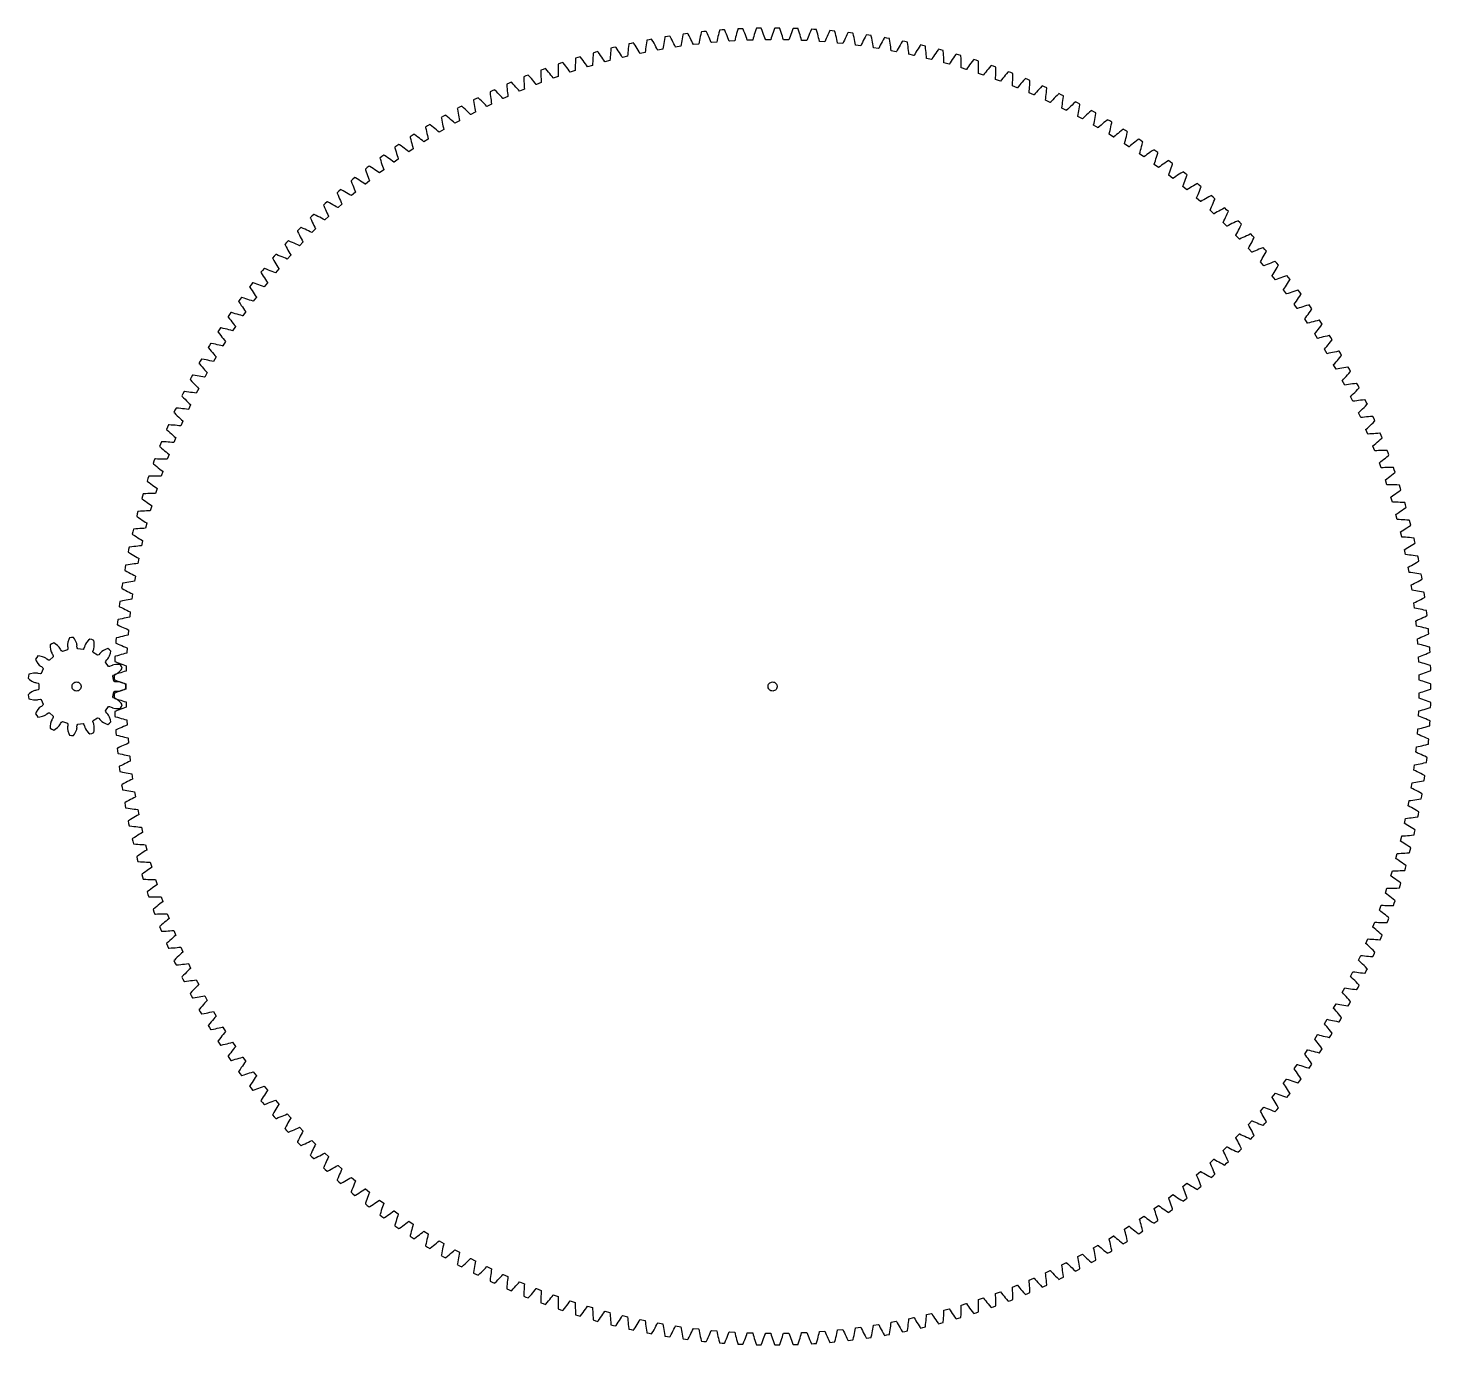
# Model space of a CAD drawing. Extents: x -21 to 595, y -289 to 289.
import ezdxf

# ---------------------------------------------------------------- set-up
doc = ezdxf.new("R2010")
doc.units = 0
doc.header["$MEASUREMENT"] = 0
doc.layers.add('OpenJsCad', color=7, linetype='CONTINUOUS')

msp = doc.modelspace()

# ---------------------------------------------------------------- linework, layer by layer
at = {"layer": 'OpenJsCad'}
for points in [[(16.61, 5.12), (16.58, 4.04), (16.58, 2.95), (16.8, 2.87), (17.66, 2.55), (18.5, 2.24), (19.32, 1.95), (20.12, 1.68), (20.9, 1.42), (21.62, 1.19), (21.67, 1.16), (21.7, 1.14), (21.7, -1.14), (21.67, -1.16), (21.62, -1.19), (20.9, -1.42), (20.12, -1.68), (19.32, -1.95), (18.5, -2.24), (17.66, -2.55), (16.8, -2.87), (16.58, -2.95), (16.58, -4.04), (16.61, -5.12), (16.83, -5.2), (17.7, -5.49), (18.55, -5.78), (19.37, -6.04), (20.18, -6.29), (20.97, -6.53), (21.7, -6.74), (21.75, -6.76), (21.77, -6.79), (21.84, -9.06), (21.82, -9.09), (21.77, -9.11), (21.05, -9.37), (20.27, -9.65), (19.48, -9.94), (18.67, -10.26), (17.84, -10.58), (16.99, -10.93), (16.78, -11.02), (16.81, -12.1), (16.87, -13.19), (17.09, -13.26), (17.96, -13.53), (18.82, -13.79), (19.65, -14.03), (20.47, -14.26), (21.26, -14.47), (22, -14.67), (22.05, -14.69), (22.07, -14.71), (22.2, -16.98), (22.18, -17.01), (22.13, -17.03), (21.42, -17.31), (20.65, -17.61), (19.87, -17.93), (19.07, -18.26), (18.25, -18.61), (17.41, -18.98), (17.2, -19.08), (17.26, -20.16), (17.35, -21.24), (17.57, -21.31), (18.45, -21.56), (19.32, -21.79), (20.16, -22.01), (20.98, -22.21), (21.77, -22.41), (22.52, -22.58), (22.57, -22.6), (22.6, -22.62), (22.79, -24.89), (22.76, -24.92), (22.72, -24.94), (22.01, -25.24), (21.26, -25.56), (20.48, -25.9), (19.69, -26.26), (18.88, -26.63), (18.05, -27.02), (17.84, -27.12), (17.93, -28.2), (18.05, -29.28), (18.28, -29.34), (19.17, -29.56), (20.04, -29.77), (20.88, -29.97), (21.71, -30.15), (22.51, -30.32), (23.26, -30.47), (23.31, -30.49), (23.34, -30.51), (23.59, -32.78), (23.57, -32.8), (23.53, -32.83), (22.83, -33.14), (22.08, -33.49), (21.32, -33.85), (20.54, -34.23), (19.74, -34.62), (18.92, -35.04), (18.71, -35.15), (18.83, -36.22), (18.98, -37.3), (19.21, -37.35), (20.11, -37.55), (20.98, -37.73), (21.83, -37.91), (22.66, -38.07), (23.47, -38.21), (24.22, -38.34), (24.27, -38.36), (24.3, -38.38), (24.62, -40.64), (24.6, -40.66), (24.55, -40.69), (23.86, -41.03), (23.13, -41.39), (22.37, -41.77), (21.6, -42.17), (20.81, -42.59), (20.01, -43.03), (19.8, -43.14), (19.95, -44.22), (20.14, -45.29), (20.37, -45.33), (21.27, -45.51), (22.14, -45.67), (23, -45.81), (23.83, -45.95), (24.64, -46.08), (25.4, -46.19), (25.45, -46.2), (25.48, -46.22), (25.86, -48.47), (25.84, -48.49), (25.8, -48.52), (25.12, -48.88), (24.39, -49.26), (23.65, -49.66), (22.89, -50.09), (22.11, -50.53), (21.32, -50.98), (21.12, -51.1), (21.3, -52.17), (21.51, -53.24), (21.74, -53.28), (22.65, -53.43), (23.53, -53.56), (24.39, -53.69), (25.23, -53.8), (26.04, -53.9), (26.8, -53.99), (26.85, -54), (26.88, -54.02), (27.32, -56.26), (27.3, -56.28), (27.26, -56.32), (26.59, -56.69), (25.88, -57.09), (25.15, -57.52), (24.4, -57.96), (23.64, -58.42), (22.86, -58.9), (22.66, -59.03), (22.87, -60.09), (23.11, -61.15), (23.34, -61.18), (24.25, -61.31), (25.13, -61.42), (26, -61.52), (26.84, -61.61), (27.66, -61.69), (28.42, -61.75), (28.47, -61.77), (28.5, -61.78), (29, -64), (28.98, -64.03), (28.94, -64.07), (28.28, -64.46), (27.58, -64.88), (26.86, -65.32), (26.13, -65.79), (25.38, -66.27), (24.61, -66.77), (24.42, -66.9), (24.66, -67.96), (24.93, -69.01), (25.16, -69.04), (26.07, -69.14), (26.96, -69.22), (27.82, -69.3), (28.67, -69.37), (29.49, -69.42), (30.25, -69.47), (30.3, -69.48), (30.33, -69.5), (30.9, -71.7), (30.88, -71.73), (30.84, -71.77), (30.19, -72.17), (29.5, -72.62), (28.79, -73.08), (28.07, -73.56), (27.34, -74.07), (26.59, -74.59), (26.39, -74.73), (26.66, -75.78), (26.96, -76.82), (27.2, -76.84), (28.11, -76.91), (29, -76.98), (29.87, -77.03), (30.71, -77.07), (31.53, -77.1), (32.3, -77.13), (32.35, -77.14), (32.38, -77.15), (33.01, -79.34), (32.99, -79.37), (32.95, -79.41), (32.31, -79.83), (31.64, -80.3), (30.94, -80.78), (30.24, -81.28), (29.51, -81.81), (28.78, -82.35), (28.59, -82.49), (28.89, -83.54), (29.22, -84.57), (29.45, -84.59), (30.37, -84.63), (31.26, -84.67), (32.12, -84.7), (32.97, -84.71), (33.79, -84.73), (34.56, -84.73), (34.61, -84.74), (34.64, -84.75), (35.33, -86.92), (35.31, -86.95), (35.27, -86.99), (34.65, -87.43), (33.99, -87.92), (33.31, -88.42), (32.61, -88.94), (31.9, -89.48), (31.18, -90.05), (31, -90.2), (31.33, -91.23), (31.69, -92.26), (31.92, -92.26), (32.84, -92.28), (33.73, -92.29), (34.6, -92.3), (35.44, -92.29), (36.26, -92.28), (37.03, -92.26), (37.08, -92.27), (37.11, -92.28), (37.86, -94.43), (37.85, -94.46), (37.81, -94.5), (37.2, -94.96), (36.55, -95.46), (35.88, -95.99), (35.2, -96.53), (34.51, -97.09), (33.81, -97.68), (33.63, -97.83), (33.98, -98.85), (34.37, -99.87), (34.6, -99.87), (35.52, -99.86), (36.41, -99.85), (37.28, -99.83), (38.12, -99.8), (38.94, -99.77), (39.71, -99.73), (39.76, -99.73), (39.79, -99.74), (40.6, -101.87), (40.59, -101.9), (40.55, -101.94), (39.95, -102.42), (39.32, -102.94), (38.67, -103.48), (38, -104.04), (37.33, -104.62), (36.64, -105.23), (36.46, -105.38), (36.85, -106.4), (37.26, -107.4), (37.5, -107.39), (38.41, -107.36), (39.3, -107.33), (40.17, -107.28), (41.01, -107.23), (41.83, -107.17), (42.6, -107.11), (42.65, -107.11), (42.68, -107.13), (43.55, -109.23), (43.54, -109.26), (43.5, -109.3), (42.92, -109.8), (42.29, -110.33), (41.66, -110.89), (41.01, -111.47), (40.35, -112.07), (39.68, -112.69), (39.51, -112.86), (39.92, -113.86), (40.37, -114.85), (40.6, -114.84), (41.51, -114.78), (42.4, -114.72), (43.27, -114.65), (44.11, -114.57), (44.93, -114.49), (45.69, -114.41), (45.74, -114.41), (45.77, -114.43), (46.7, -116.51), (46.69, -116.54), (46.66, -116.58), (46.08, -117.09), (45.48, -117.64), (44.86, -118.22), (44.23, -118.81), (43.59, -119.43), (42.93, -120.07), (42.77, -120.24), (43.21, -121.23), (43.68, -122.21), (43.91, -122.19), (44.82, -122.11), (45.71, -122.02), (46.57, -121.93), (47.41, -121.83), (48.23, -121.73), (48.99, -121.62), (49.04, -121.62), (49.07, -121.63), (50.06, -123.69), (50.04, -123.72), (50.01, -123.76), (49.46, -124.29), (48.86, -124.86), (48.26, -125.45), (47.65, -126.06), (47.02, -126.7), (46.39, -127.36), (46.23, -127.53), (46.69, -128.51), (47.19, -129.48), (47.42, -129.45), (48.33, -129.34), (49.22, -129.23), (50.08, -129.11), (50.92, -128.99), (51.73, -128.86), (52.48, -128.74), (52.54, -128.74), (52.57, -128.75), (53.61, -130.77), (53.6, -130.81), (53.57, -130.85), (53.03, -131.39), (52.45, -131.98), (51.86, -132.59), (51.27, -133.22), (50.66, -133.87), (50.04, -134.55), (49.89, -134.72), (50.38, -135.69), (50.91, -136.64), (51.14, -136.61), (52.05, -136.48), (52.93, -136.34), (53.78, -136.2), (54.62, -136.05), (55.42, -135.9), (56.18, -135.76), (56.23, -135.75), (56.26, -135.76), (57.36, -137.76), (57.35, -137.79), (57.32, -137.84), (56.79, -138.39), (56.23, -138.99), (55.66, -139.62), (55.09, -140.27), (54.5, -140.94), (53.9, -141.63), (53.75, -141.81), (54.27, -142.76), (54.82, -143.7), (55.05, -143.66), (55.95, -143.5), (56.83, -143.34), (57.68, -143.17), (58.51, -143.01), (59.32, -142.83), (60.06, -142.67), (60.12, -142.66), (60.15, -142.67), (61.3, -144.64), (61.29, -144.67), (61.26, -144.71), (60.75, -145.28), (60.21, -145.9), (59.66, -146.54), (59.1, -147.21), (58.53, -147.89), (57.95, -148.6), (57.81, -148.79), (58.36, -149.72), (58.93, -150.64), (59.16, -150.6), (60.06, -150.42), (60.93, -150.23), (61.78, -150.04), (62.6, -149.85), (63.4, -149.65), (64.14, -149.47), (64.2, -149.46), (64.23, -149.47), (65.43, -151.4), (65.43, -151.43), (65.4, -151.48), (64.91, -152.06), (64.38, -152.7), (63.85, -153.35), (63.31, -154.03), (62.76, -154.73), (62.2, -155.46), (62.06, -155.65), (62.63, -156.57), (63.23, -157.47), (63.46, -157.42), (64.35, -157.21), (65.22, -157), (66.06, -156.79), (66.88, -156.57), (67.67, -156.36), (68.41, -156.15), (68.46, -156.14), (68.5, -156.15), (69.76, -158.05), (69.75, -158.08), (69.72, -158.13), (69.25, -158.72), (68.74, -159.37), (68.22, -160.04), (67.7, -160.73), (67.17, -161.45), (66.63, -162.19), (66.5, -162.39), (67.1, -163.29), (67.72, -164.18), (67.95, -164.12), (68.84, -163.89), (69.7, -163.65), (70.53, -163.42), (71.35, -163.18), (72.13, -162.94), (72.86, -162.71), (72.92, -162.7), (72.95, -162.71), (74.26, -164.57), (74.26, -164.6), (74.23, -164.65), (73.77, -165.26), (73.28, -165.92), (72.79, -166.61), (72.28, -167.31), (71.77, -168.05), (71.26, -168.8), (71.13, -169), (71.75, -169.88), (72.4, -170.75), (72.63, -170.69), (73.51, -170.43), (74.36, -170.17), (75.19, -169.91), (75.99, -169.65), (76.77, -169.39), (77.5, -169.15), (77.55, -169.14), (77.58, -169.14), (78.95, -170.96), (78.94, -171), (78.92, -171.04), (78.47, -171.67), (78, -172.34), (77.53, -173.04), (77.05, -173.76), (76.56, -174.51), (76.06, -175.28), (75.94, -175.48), (76.59, -176.35), (77.26, -177.2), (77.48, -177.13), (78.36, -176.85), (79.2, -176.56), (80.02, -176.28), (80.82, -176), (81.59, -175.72), (82.31, -175.45), (82.36, -175.44), (82.39, -175.44), (83.81, -177.23), (83.8, -177.26), (83.78, -177.31), (83.36, -177.94), (82.91, -178.63), (82.45, -179.34), (81.99, -180.08), (81.52, -180.84), (81.04, -181.62), (80.92, -181.82), (81.6, -182.67), (82.3, -183.5), (82.52, -183.43), (83.38, -183.12), (84.22, -182.82), (85.03, -182.51), (85.82, -182.21), (86.59, -181.9), (87.29, -181.61), (87.35, -181.6), (87.38, -181.6), (88.84, -183.35), (88.84, -183.38), (88.82, -183.43), (88.41, -184.08), (87.98, -184.78), (87.54, -185.5), (87.1, -186.25), (86.65, -187.02), (86.2, -187.82), (86.09, -188.02), (86.79, -188.86), (87.51, -189.67), (87.73, -189.58), (88.58, -189.25), (89.41, -188.92), (90.22, -188.6), (90.99, -188.27), (91.75, -187.95), (92.45, -187.64), (92.5, -187.62), (92.53, -187.63), (94.05, -189.33), (94.05, -189.36), (94.02, -189.41), (93.64, -190.07), (93.22, -190.78), (92.81, -191.52), (92.39, -192.28), (91.96, -193.06), (91.53, -193.87), (91.42, -194.08), (92.15, -194.89), (92.89, -195.68), (93.11, -195.59), (93.95, -195.24), (94.77, -194.89), (95.57, -194.54), (96.34, -194.19), (97.08, -193.84), (97.77, -193.52), (97.82, -193.5), (97.86, -193.5), (99.42, -195.16), (99.42, -195.19), (99.4, -195.24), (99.03, -195.91), (98.63, -196.64), (98.24, -197.38), (97.84, -198.15), (97.44, -198.95), (97.03, -199.77), (96.93, -199.98), (97.67, -200.77), (98.43, -201.54), (98.65, -201.45), (99.48, -201.07), (100.29, -200.7), (101.08, -200.32), (101.84, -199.96), (102.57, -199.59), (103.26, -199.24), (103.31, -199.22), (103.34, -199.23), (104.95, -200.84), (104.95, -200.87), (104.93, -200.93), (104.58, -201.6), (104.2, -202.34), (103.83, -203.1), (103.45, -203.88), (103.07, -204.68), (102.69, -205.52), (102.59, -205.73), (103.36, -206.5), (104.14, -207.25), (104.36, -207.15), (105.18, -206.75), (105.98, -206.35), (106.75, -205.96), (107.5, -205.57), (108.23, -205.18), (108.9, -204.81), (108.95, -204.79), (108.98, -204.79), (110.63, -206.36), (110.63, -206.4), (110.62, -206.45), (110.28, -207.14), (109.93, -207.88), (109.58, -208.65), (109.22, -209.44), (108.87, -210.26), (108.51, -211.1), (108.42, -211.32), (109.2, -212.07), (110.01, -212.79), (110.22, -212.69), (111.03, -212.26), (111.82, -211.84), (112.58, -211.43), (113.32, -211.02), (114.03, -210.61), (114.69, -210.23), (114.74, -210.21), (114.78, -210.2), (116.47, -211.73), (116.47, -211.76), (116.46, -211.81), (116.14, -212.51), (115.81, -213.26), (115.48, -214.04), (115.15, -214.84), (114.81, -215.67), (114.48, -216.52), (114.39, -216.74), (115.2, -217.47), (116.03, -218.17), (116.23, -218.06), (117.03, -217.61), (117.81, -217.17), (118.56, -216.73), (119.29, -216.3), (119.99, -215.88), (120.64, -215.47), (120.69, -215.45), (120.72, -215.45), (122.45, -216.93), (122.46, -216.96), (122.44, -217.01), (122.15, -217.72), (121.84, -218.48), (121.53, -219.26), (121.22, -220.08), (120.91, -220.91), (120.6, -221.77), (120.52, -221.99), (121.35, -222.7), (122.19, -223.38), (122.4, -223.26), (123.18, -222.79), (123.94, -222.33), (124.68, -221.87), (125.4, -221.42), (126.09, -220.97), (126.73, -220.55), (126.78, -220.53), (126.81, -220.53), (128.58, -221.95), (128.59, -221.99), (128.58, -222.04), (128.3, -222.75), (128.01, -223.52), (127.73, -224.32), (127.44, -225.14), (127.15, -225.98), (126.86, -226.85), (126.79, -227.08), (127.64, -227.76), (128.5, -228.41), (128.7, -228.29), (129.47, -227.8), (130.22, -227.31), (130.95, -226.84), (131.65, -226.36), (132.33, -225.9), (132.95, -225.46), (133, -225.44), (133.04, -225.43), (134.85, -226.81), (134.85, -226.84), (134.84, -226.89), (134.59, -227.62), (134.32, -228.39), (134.06, -229.2), (133.79, -230.02), (133.53, -230.88), (133.27, -231.75), (133.2, -231.98), (134.06, -232.63), (134.95, -233.27), (135.14, -233.14), (135.9, -232.63), (136.64, -232.12), (137.35, -231.62), (138.04, -231.13), (138.7, -230.65), (139.32, -230.19), (139.36, -230.17), (139.4, -230.16), (141.25, -231.49), (141.25, -231.52), (141.25, -231.57), (141.01, -232.3), (140.77, -233.09), (140.53, -233.9), (140.28, -234.73), (140.04, -235.59), (139.8, -236.47), (139.74, -236.7), (140.63, -237.33), (141.53, -237.94), (141.72, -237.8), (142.46, -237.27), (143.19, -236.75), (143.88, -236.23), (144.56, -235.72), (145.21, -235.22), (145.81, -234.75), (145.86, -234.72), (145.89, -234.71), (147.78, -235.99), (147.78, -236.02), (147.78, -236.07), (147.56, -236.81), (147.34, -237.6), (147.12, -238.41), (146.9, -239.25), (146.69, -240.12), (146.47, -241.01), (146.42, -241.24), (147.32, -241.85), (148.23, -242.43), (148.42, -242.29), (149.15, -241.73), (149.86, -241.19), (150.54, -240.65), (151.2, -240.12), (151.84, -239.6), (152.43, -239.11), (152.47, -239.09), (152.5, -239.08), (154.43, -240.3), (154.43, -240.33), (154.43, -240.39), (154.24, -241.13), (154.04, -241.92), (153.84, -242.75), (153.64, -243.59), (153.45, -244.46), (153.26, -245.36), (153.22, -245.59), (154.13, -246.17), (155.06, -246.73), (155.25, -246.58), (155.96, -246.01), (156.65, -245.44), (157.32, -244.89), (157.97, -244.34), (158.59, -243.8), (159.16, -243.3), (159.21, -243.27), (159.24, -243.26), (161.2, -244.43), (161.2, -244.46), (161.2, -244.51), (161.03, -245.26), (160.85, -246.06), (160.68, -246.89), (160.5, -247.74), (160.34, -248.61), (160.17, -249.52), (160.13, -249.75), (161.06, -250.3), (162.01, -250.83), (162.19, -250.68), (162.89, -250.09), (163.57, -249.51), (164.22, -248.93), (164.85, -248.37), (165.45, -247.81), (166.01, -247.29), (166.06, -247.26), (166.09, -247.25), (168.08, -248.36), (168.09, -248.39), (168.08, -248.45), (167.93, -249.2), (167.78, -250.01), (167.63, -250.84), (167.48, -251.69), (167.34, -252.57), (167.2, -253.48), (167.16, -253.71), (168.11, -254.24), (169.07, -254.74), (169.25, -254.59), (169.93, -253.98), (170.59, -253.37), (171.22, -252.78), (171.84, -252.2), (172.43, -251.63), (172.97, -251.09), (173.01, -251.06), (173.05, -251.05), (175.06, -252.11), (175.08, -252.14), (175.07, -252.19), (174.94, -252.94), (174.81, -253.76), (174.68, -254.59), (174.56, -255.45), (174.44, -256.33), (174.33, -257.24), (174.3, -257.48), (175.26, -257.98), (176.24, -258.46), (176.41, -258.3), (177.07, -257.66), (177.72, -257.04), (178.33, -256.43), (178.93, -255.84), (179.5, -255.25), (180.03, -254.7), (180.08, -254.66), (180.11, -254.65), (182.15, -255.65), (182.17, -255.68), (182.17, -255.74), (182.06, -256.49), (181.95, -257.31), (181.84, -258.15), (181.74, -259.01), (181.65, -259.9), (181.56, -260.81), (181.54, -261.04), (182.52, -261.52), (183.5, -261.97), (183.67, -261.8), (184.32, -261.15), (184.94, -260.51), (185.54, -259.89), (186.12, -259.27), (186.68, -258.67), (187.19, -258.1), (187.24, -258.07), (187.27, -258.06), (189.34, -259), (189.35, -259.03), (189.36, -259.08), (189.27, -259.84), (189.18, -260.66), (189.1, -261.5), (189.02, -262.37), (188.95, -263.26), (188.89, -264.17), (188.88, -264.4), (189.87, -264.85), (190.87, -265.27), (191.03, -265.1), (191.66, -264.44), (192.26, -263.78), (192.85, -263.14), (193.41, -262.51), (193.95, -261.89), (194.45, -261.31), (194.49, -261.27), (194.52, -261.26), (196.62, -262.14), (196.63, -262.17), (196.63, -262.23), (196.57, -262.99), (196.5, -263.81), (196.45, -264.65), (196.4, -265.52), (196.35, -266.41), (196.31, -267.32), (196.31, -267.56), (197.31, -267.98), (198.32, -268.37), (198.48, -268.2), (199.09, -267.51), (199.67, -266.84), (200.24, -266.18), (200.78, -265.54), (201.31, -264.9), (201.79, -264.31), (201.83, -264.27), (201.86, -264.26), (203.98, -265.08), (203.99, -265.11), (204, -265.17), (203.95, -265.93), (203.91, -266.75), (203.88, -267.59), (203.85, -268.46), (203.83, -269.35), (203.82, -270.27), (203.82, -270.51), (204.83, -270.9), (205.85, -271.26), (206.01, -271.08), (206.6, -270.38), (207.16, -269.7), (207.71, -269.02), (208.24, -268.36), (208.74, -267.71), (209.21, -267.1), (209.25, -267.07), (209.28, -267.05), (211.42, -267.82), (211.44, -267.85), (211.44, -267.9), (211.42, -268.66), (211.4, -269.49), (211.39, -270.33), (211.39, -271.2), (211.39, -272.09), (211.41, -273.01), (211.41, -273.24), (212.43, -273.61), (213.47, -273.94), (213.61, -273.76), (214.18, -273.04), (214.73, -272.34), (215.26, -271.65), (215.77, -270.97), (216.26, -270.31), (216.7, -269.69), (216.74, -269.65), (216.77, -269.64), (218.94, -270.34), (218.95, -270.37), (218.96, -270.42), (218.96, -271.19), (218.96, -272.01), (218.97, -272.85), (219, -273.72), (219.03, -274.61), (219.07, -275.53), (219.08, -275.76), (220.11, -276.1), (221.15, -276.41), (221.29, -276.22), (221.84, -275.49), (222.37, -274.77), (222.88, -274.06), (223.37, -273.37), (223.84, -272.7), (224.27, -272.07), (224.3, -272.03), (224.33, -272.01), (226.52, -272.65), (226.53, -272.68), (226.54, -272.74), (226.56, -273.5), (226.59, -274.32), (226.63, -275.17), (226.67, -276.03), (226.73, -276.92), (226.79, -277.84), (226.81, -278.07), (227.85, -278.38), (228.9, -278.66), (229.04, -278.46), (229.57, -277.72), (230.08, -276.98), (230.57, -276.27), (231.03, -275.56), (231.48, -274.87), (231.9, -274.23), (231.93, -274.19), (231.96, -274.17), (234.16, -274.76), (234.18, -274.78), (234.19, -274.84), (234.23, -275.6), (234.28, -276.42), (234.34, -277.26), (234.41, -278.13), (234.49, -279.02), (234.58, -279.93), (234.61, -280.16), (235.66, -280.44), (236.71, -280.69), (236.84, -280.49), (237.35, -279.73), (237.84, -278.98), (238.31, -278.25), (238.76, -277.54), (239.19, -276.84), (239.58, -276.18), (239.62, -276.14), (239.64, -276.12), (241.86, -276.64), (241.88, -276.67), (241.89, -276.72), (241.95, -277.49), (242.03, -278.3), (242.11, -279.14), (242.2, -280.01), (242.31, -280.89), (242.43, -281.8), (242.46, -282.04), (243.51, -282.28), (244.58, -282.5), (244.7, -282.3), (245.19, -281.53), (245.66, -280.77), (246.1, -280.02), (246.53, -279.29), (246.94, -278.58), (247.32, -277.92), (247.35, -277.87), (247.38, -277.86), (249.61, -278.31), (249.63, -278.34), (249.64, -278.39), (249.73, -279.15), (249.82, -279.97), (249.93, -280.81), (250.05, -281.67), (250.18, -282.55), (250.32, -283.46), (250.36, -283.69), (251.42, -283.91), (252.49, -284.09), (252.61, -283.89), (253.07, -283.1), (253.52, -282.33), (253.95, -281.57), (254.35, -280.83), (254.74, -280.11), (255.1, -279.43), (255.13, -279.39), (255.16, -279.37), (257.4, -279.77), (257.42, -279.79), (257.44, -279.85), (257.54, -280.6), (257.66, -281.42), (257.79, -282.25), (257.93, -283.11), (258.09, -283.99), (258.25, -284.89), (258.3, -285.12), (259.37, -285.31), (260.44, -285.47), (260.56, -285.26), (261, -284.46), (261.42, -283.67), (261.83, -282.91), (262.22, -282.15), (262.59, -281.42), (262.92, -280.73), (262.95, -280.69), (262.98, -280.67), (265.23, -281), (265.25, -281.03), (265.27, -281.08), (265.4, -281.84), (265.54, -282.65), (265.69, -283.48), (265.86, -284.33), (266.04, -285.2), (266.23, -286.1), (266.28, -286.33), (267.35, -286.49), (268.43, -286.61), (268.54, -286.41), (268.96, -285.59), (269.36, -284.8), (269.74, -284.02), (270.11, -283.26), (270.46, -282.51), (270.78, -281.82), (270.81, -281.77), (270.83, -281.75), (273.1, -282.02), (273.12, -282.05), (273.13, -282.1), (273.28, -282.85), (273.44, -283.65), (273.62, -284.48), (273.81, -285.33), (274.01, -286.2), (274.23, -287.09), (274.29, -287.31), (275.37, -287.44), (276.45, -287.54), (276.55, -287.33), (276.95, -286.5), (277.33, -285.7), (277.69, -284.91), (278.03, -284.14), (278.36, -283.38), (278.66, -282.68), (278.69, -282.63), (278.71, -282.61), (280.98, -282.82), (281, -282.84), (281.02, -282.89), (281.19, -283.64), (281.38, -284.44), (281.58, -285.26), (281.79, -286.1), (282.02, -286.97), (282.26, -287.85), (282.32, -288.08), (283.4, -288.17), (284.49, -288.24), (284.58, -288.03), (284.96, -287.19), (285.31, -286.37), (285.65, -285.57), (285.98, -284.79), (286.28, -284.03), (286.56, -283.32), (286.59, -283.27), (286.62, -283.25), (288.89, -283.39), (288.91, -283.42), (288.93, -283.47), (289.12, -284.21), (289.33, -285), (289.55, -285.82), (289.79, -286.66), (290.04, -287.51), (290.31, -288.39), (290.38, -288.61), (291.46, -288.68), (292.54, -288.72), (292.64, -288.5), (292.99, -287.66), (293.32, -286.83), (293.64, -286.02), (293.94, -285.23), (294.22, -284.46), (294.48, -283.74), (294.51, -283.69), (294.53, -283.67), (296.81, -283.75), (296.83, -283.77), (296.85, -283.82), (297.06, -284.56), (297.29, -285.35), (297.54, -286.16), (297.8, -286.98), (298.07, -287.83), (298.36, -288.7), (298.44, -288.92), (299.52, -288.96), (300.61, -288.97), (300.7, -288.75), (301.02, -287.89), (301.33, -287.06), (301.63, -286.24), (301.91, -285.44), (302.17, -284.67), (302.41, -283.94), (302.43, -283.89), (302.46, -283.87), (304.73, -283.88), (304.76, -283.91), (304.78, -283.96), (305.01, -284.69), (305.26, -285.47), (305.53, -286.27), (305.81, -287.09), (306.11, -287.93), (306.43, -288.79), (306.51, -289.01), (307.6, -289.02), (308.68, -289), (308.76, -288.77), (309.06, -287.91), (309.35, -287.07), (309.62, -286.24), (309.88, -285.43), (310.12, -284.65), (310.34, -283.92), (310.36, -283.87), (310.38, -283.84), (312.66, -283.8), (312.69, -283.82), (312.71, -283.87), (312.96, -284.59), (313.23, -285.36), (313.52, -286.16), (313.83, -286.97), (314.15, -287.8), (314.49, -288.65), (314.58, -288.87), (315.66, -288.85), (316.75, -288.8), (316.82, -288.57), (317.1, -287.7), (317.36, -286.85), (317.61, -286.02), (317.85, -285.2), (318.07, -284.41), (318.26, -283.67), (318.29, -283.62), (318.31, -283.6), (320.58, -283.49), (320.61, -283.51), (320.63, -283.56), (320.9, -284.27), (321.2, -285.04), (321.51, -285.82), (321.84, -286.63), (322.18, -287.45), (322.55, -288.29), (322.64, -288.51), (323.73, -288.46), (324.81, -288.37), (324.87, -288.15), (325.13, -287.27), (325.37, -286.41), (325.59, -285.57), (325.8, -284.75), (326, -283.95), (326.18, -283.21), (326.2, -283.16), (326.22, -283.13), (328.49, -282.96), (328.52, -282.98), (328.54, -283.03), (328.83, -283.73), (329.15, -284.49), (329.49, -285.27), (329.84, -286.06), (330.2, -286.88), (330.59, -287.71), (330.69, -287.92), (331.77, -287.84), (332.85, -287.72), (332.91, -287.5), (333.14, -286.61), (333.36, -285.74), (333.56, -284.9), (333.75, -284.07), (333.92, -283.27), (334.08, -282.52), (334.1, -282.47), (334.12, -282.45), (336.38, -282.21), (336.41, -282.23), (336.44, -282.27), (336.75, -282.97), (337.09, -283.72), (337.44, -284.49), (337.81, -285.27), (338.2, -286.08), (338.61, -286.9), (338.72, -287.11), (339.8, -286.99), (340.87, -286.85), (340.93, -286.62), (341.13, -285.73), (341.32, -284.86), (341.5, -284.01), (341.67, -283.18), (341.82, -282.37), (341.96, -281.62), (341.97, -281.57), (341.99, -281.54), (344.25, -281.24), (344.28, -281.26), (344.31, -281.3), (344.64, -281.99), (345, -282.73), (345.37, -283.49), (345.77, -284.26), (346.18, -285.05), (346.61, -285.86), (346.72, -286.07), (347.8, -285.92), (348.87, -285.75), (348.92, -285.52), (349.1, -284.62), (349.26, -283.75), (349.42, -282.89), (349.56, -282.06), (349.69, -281.25), (349.81, -280.49), (349.82, -280.44), (349.84, -280.41), (352.09, -280.05), (352.12, -280.07), (352.15, -280.11), (352.49, -280.79), (352.87, -281.52), (353.27, -282.27), (353.69, -283.03), (354.12, -283.81), (354.58, -284.6), (354.7, -284.81), (355.77, -284.63), (356.83, -284.43), (356.87, -284.2), (357.03, -283.3), (357.17, -282.42), (357.3, -281.56), (357.42, -280.72), (357.53, -279.91), (357.62, -279.15), (357.63, -279.09), (357.65, -279.07), (359.89, -278.64), (359.92, -278.66), (359.95, -278.7), (360.32, -279.37), (360.72, -280.09), (361.14, -280.83), (361.57, -281.58), (362.03, -282.34), (362.5, -283.13), (362.63, -283.33), (363.69, -283.12), (364.75, -282.89), (364.79, -282.66), (364.92, -281.75), (365.04, -280.87), (365.14, -280), (365.24, -279.16), (365.32, -278.35), (365.39, -277.58), (365.41, -277.53), (365.43, -277.5), (367.65, -277.02), (367.68, -277.03), (367.71, -277.08), (368.1, -277.74), (368.52, -278.44), (368.95, -279.16), (369.41, -279.9), (369.89, -280.66), (370.39, -281.43), (370.52, -281.62), (371.58, -281.39), (372.63, -281.13), (372.66, -280.89), (372.76, -279.98), (372.85, -279.1), (372.94, -278.23), (373.01, -277.39), (373.07, -276.57), (373.12, -275.81), (373.13, -275.75), (373.15, -275.73), (375.36, -275.17), (375.39, -275.19), (375.42, -275.23), (375.83, -275.88), (376.27, -276.58), (376.72, -277.29), (377.2, -278.01), (377.7, -278.75), (378.22, -279.51), (378.35, -279.7), (379.41, -279.44), (380.45, -279.14), (380.48, -278.91), (380.55, -278), (380.62, -277.11), (380.68, -276.24), (380.73, -275.4), (380.77, -274.58), (380.8, -273.81), (380.81, -273.76), (380.82, -273.73), (383.02, -273.12), (383.05, -273.13), (383.08, -273.17), (383.5, -273.81), (383.96, -274.5), (384.44, -275.19), (384.94, -275.9), (385.46, -276.63), (386, -277.37), (386.14, -277.56), (387.18, -277.27), (388.22, -276.95), (388.23, -276.71), (388.29, -275.8), (388.33, -274.91), (388.36, -274.04), (388.39, -273.19), (388.4, -272.37), (388.41, -271.61), (388.42, -271.55), (388.44, -271.52), (390.61, -270.85), (390.64, -270.87), (390.68, -270.9), (391.12, -271.53), (391.59, -272.2), (392.09, -272.88), (392.61, -273.58), (393.15, -274.29), (393.71, -275.02), (393.85, -275.2), (394.89, -274.88), (395.92, -274.53), (395.93, -274.29), (395.95, -273.38), (395.97, -272.49), (395.98, -271.62), (395.98, -270.77), (395.98, -269.95), (395.96, -269.19), (395.97, -269.13), (395.99, -269.1), (398.14, -268.37), (398.17, -268.38), (398.21, -268.42), (398.67, -269.04), (399.16, -269.69), (399.68, -270.36), (400.22, -271.04), (400.77, -271.74), (401.35, -272.45), (401.5, -272.63), (402.53, -272.28), (403.55, -271.9), (403.55, -271.66), (403.55, -270.75), (403.55, -269.86), (403.53, -268.99), (403.51, -268.14), (403.48, -267.32), (403.44, -266.56), (403.45, -266.5), (403.46, -266.47), (405.6, -265.68), (405.63, -265.69), (405.67, -265.73), (406.14, -266.33), (406.66, -266.97), (407.19, -267.63), (407.75, -268.29), (408.32, -268.97), (408.92, -269.67), (409.08, -269.84), (410.1, -269.47), (411.1, -269.06), (411.1, -268.82), (411.07, -267.91), (411.04, -267.02), (411, -266.15), (410.96, -265.3), (410.9, -264.48), (410.85, -263.72), (410.85, -263.67), (410.87, -263.64), (412.98, -262.78), (413.01, -262.8), (413.05, -262.83), (413.54, -263.42), (414.07, -264.05), (414.62, -264.69), (415.2, -265.34), (415.79, -266), (416.41, -266.68), (416.57, -266.85), (417.58, -266.44), (418.57, -266.01), (418.56, -265.77), (418.51, -264.86), (418.46, -263.97), (418.39, -263.1), (418.32, -262.26), (418.25, -261.44), (418.17, -260.68), (418.17, -260.63), (418.19, -260.6), (420.27, -259.68), (420.3, -259.7), (420.34, -259.73), (420.85, -260.3), (421.4, -260.91), (421.97, -261.54), (422.56, -262.17), (423.18, -262.82), (423.82, -263.48), (423.98, -263.65), (424.98, -263.21), (425.96, -262.75), (425.94, -262.51), (425.86, -261.6), (425.78, -260.71), (425.7, -259.85), (425.6, -259.01), (425.5, -258.19), (425.41, -257.43), (425.41, -257.38), (425.42, -257.35), (427.48, -256.38), (427.51, -256.39), (427.55, -256.42), (428.07, -256.98), (428.64, -257.58), (429.23, -258.19), (429.84, -258.8), (430.47, -259.43), (431.13, -260.07), (431.3, -260.24), (432.28, -259.77), (433.25, -259.29), (433.22, -259.05), (433.12, -258.14), (433.02, -257.25), (432.9, -256.39), (432.79, -255.56), (432.67, -254.74), (432.55, -253.99), (432.55, -253.93), (432.56, -253.9), (434.59, -252.88), (434.62, -252.89), (434.66, -252.92), (435.2, -253.46), (435.78, -254.04), (436.39, -254.63), (437.02, -255.23), (437.67, -255.85), (438.34, -256.47), (438.51, -256.62), (439.48, -256.14), (440.44, -255.62), (440.41, -255.39), (440.28, -254.48), (440.15, -253.6), (440.01, -252.74), (439.87, -251.9), (439.73, -251.1), (439.59, -250.34), (439.59, -250.29), (439.6, -250.26), (441.6, -249.18), (441.63, -249.18), (441.68, -249.22), (442.23, -249.74), (442.83, -250.31), (443.45, -250.88), (444.09, -251.46), (444.76, -252.06), (445.45, -252.66), (445.63, -252.81), (446.58, -252.3), (447.52, -251.75), (447.48, -251.52), (447.33, -250.62), (447.18, -249.74), (447.02, -248.89), (446.85, -248.06), (446.69, -247.25), (446.53, -246.5), (446.52, -246.45), (446.53, -246.42), (448.5, -245.28), (448.54, -245.29), (448.58, -245.32), (449.15, -245.83), (449.76, -246.38), (450.4, -246.93), (451.06, -247.5), (451.74, -248.07), (452.45, -248.66), (452.63, -248.8), (453.57, -248.26), (454.5, -247.69), (454.45, -247.46), (454.28, -246.56), (454.1, -245.69), (453.91, -244.84), (453.73, -244.02), (453.54, -243.22), (453.36, -242.47), (453.35, -242.42), (453.36, -242.39), (455.3, -241.19), (455.33, -241.2), (455.38, -241.23), (455.96, -241.73), (456.59, -242.26), (457.24, -242.79), (457.91, -243.34), (458.61, -243.9), (459.33, -244.46), (459.52, -244.6), (460.45, -244.03), (461.35, -243.44), (461.3, -243.21), (461.1, -242.31), (460.9, -241.45), (460.69, -240.6), (460.48, -239.78), (460.27, -238.99), (460.07, -238.25), (460.06, -238.2), (460.07, -238.17), (461.97, -236.92), (462.01, -236.93), (462.05, -236.95), (462.65, -237.43), (463.29, -237.95), (463.96, -238.46), (464.65, -238.99), (465.36, -239.53), (466.1, -240.07), (466.29, -240.21), (467.2, -239.61), (468.09, -238.99), (468.03, -238.76), (467.81, -237.88), (467.58, -237.02), (467.35, -236.18), (467.12, -235.37), (466.88, -234.58), (466.66, -233.85), (466.65, -233.79), (466.66, -233.76), (468.53, -232.46), (468.56, -232.47), (468.61, -232.49), (469.22, -232.96), (469.87, -233.45), (470.55, -233.95), (471.26, -234.46), (471.99, -234.97), (472.74, -235.49), (472.93, -235.63), (473.83, -235.01), (474.7, -234.36), (474.64, -234.14), (474.39, -233.26), (474.13, -232.4), (473.88, -231.57), (473.62, -230.76), (473.37, -229.98), (473.13, -229.26), (473.12, -229.2), (473.12, -229.17), (474.96, -227.82), (474.99, -227.82), (475.04, -227.85), (475.66, -228.3), (476.33, -228.77), (477.02, -229.25), (477.74, -229.74), (478.48, -230.23), (479.25, -230.73), (479.45, -230.86), (480.32, -230.22), (481.18, -229.55), (481.11, -229.32), (480.83, -228.45), (480.56, -227.6), (480.28, -226.78), (480, -225.98), (479.73, -225.21), (479.46, -224.49), (479.45, -224.44), (479.46, -224.4), (481.25, -223), (481.28, -223), (481.33, -223.03), (481.96, -223.46), (482.65, -223.91), (483.36, -224.38), (484.09, -224.84), (484.84, -225.32), (485.62, -225.8), (485.83, -225.92), (486.68, -225.25), (487.52, -224.56), (487.44, -224.33), (487.14, -223.47), (486.84, -222.63), (486.54, -221.81), (486.24, -221.02), (485.95, -220.26), (485.66, -219.55), (485.65, -219.49), (485.65, -219.46), (487.41, -218.01), (487.44, -218.01), (487.49, -218.03), (488.14, -218.45), (488.83, -218.88), (489.55, -219.32), (490.3, -219.77), (491.07, -220.22), (491.86, -220.68), (492.06, -220.8), (492.9, -220.1), (493.72, -219.39), (493.64, -219.17), (493.31, -218.31), (492.99, -217.48), (492.67, -216.67), (492.35, -215.89), (492.03, -215.13), (491.72, -214.43), (491.71, -214.38), (491.71, -214.35), (493.42, -212.85), (493.46, -212.85), (493.51, -212.87), (494.16, -213.26), (494.87, -213.68), (495.6, -214.1), (496.36, -214.53), (497.14, -214.96), (497.95, -215.39), (498.16, -215.5), (498.97, -214.79), (499.77, -214.05), (499.68, -213.83), (499.33, -212.98), (498.99, -212.16), (498.64, -211.37), (498.3, -210.59), (497.96, -209.84), (497.64, -209.15), (497.62, -209.1), (497.62, -209.07), (499.29, -207.52), (499.33, -207.52), (499.38, -207.54), (500.04, -207.91), (500.76, -208.31), (501.51, -208.71), (502.28, -209.12), (503.07, -209.53), (503.89, -209.94), (504.1, -210.04), (504.9, -209.3), (505.67, -208.54), (505.58, -208.33), (505.21, -207.49), (504.84, -206.68), (504.47, -205.89), (504.11, -205.13), (503.74, -204.39), (503.4, -203.71), (503.39, -203.66), (503.39, -203.62), (505.01, -202.03), (505.05, -202.03), (505.1, -202.05), (505.77, -202.4), (506.5, -202.78), (507.26, -203.16), (508.04, -203.54), (508.84, -203.93), (509.67, -204.32), (509.89, -204.42), (510.66, -203.66), (511.42, -202.88), (511.32, -202.66), (510.92, -201.84), (510.53, -201.04), (510.14, -200.26), (509.76, -199.51), (509.37, -198.78), (509.01, -198.1), (508.99, -198.05), (508.99, -198.02), (510.58, -196.38), (510.61, -196.38), (510.66, -196.4), (511.35, -196.74), (512.09, -197.09), (512.85, -197.45), (513.64, -197.81), (514.46, -198.17), (515.3, -198.54), (515.51, -198.63), (516.27, -197.85), (517, -197.05), (516.89, -196.84), (516.48, -196.02), (516.06, -195.23), (515.65, -194.47), (515.25, -193.73), (514.85, -193.01), (514.46, -192.35), (514.45, -192.3), (514.44, -192.26), (515.98, -190.58), (516.01, -190.58), (516.06, -190.59), (516.76, -190.91), (517.51, -191.25), (518.29, -191.59), (519.09, -191.92), (519.91, -192.27), (520.76, -192.61), (520.98, -192.69), (521.71, -191.89), (522.42, -191.07), (522.31, -190.86), (521.87, -190.06), (521.43, -189.28), (521, -188.53), (520.57, -187.8), (520.15, -187.09), (519.75, -186.44), (519.73, -186.39), (519.73, -186.36), (521.22, -184.63), (521.25, -184.63), (521.3, -184.64), (522.01, -184.94), (522.77, -185.26), (523.55, -185.57), (524.36, -185.89), (525.19, -186.21), (526.05, -186.52), (526.27, -186.6), (526.98, -185.78), (527.67, -184.94), (527.55, -184.74), (527.09, -183.95), (526.63, -183.18), (526.18, -182.44), (525.73, -181.72), (525.29, -181.03), (524.88, -180.39), (524.85, -180.34), (524.85, -180.3), (526.29, -178.54), (526.32, -178.54), (526.38, -178.55), (527.09, -178.83), (527.86, -179.12), (528.65, -179.41), (529.47, -179.71), (530.31, -180), (531.18, -180.29), (531.4, -180.37), (532.08, -179.53), (532.75, -178.67), (532.62, -178.47), (532.14, -177.69), (531.66, -176.94), (531.19, -176.21), (530.72, -175.5), (530.26, -174.82), (529.83, -174.19), (529.8, -174.14), (529.8, -174.11), (531.19, -172.31), (531.22, -172.3), (531.27, -172.31), (531.99, -172.57), (532.77, -172.84), (533.57, -173.11), (534.4, -173.39), (535.25, -173.66), (536.12, -173.93), (536.35, -173.99), (537.01, -173.13), (537.65, -172.26), (537.52, -172.06), (537.01, -171.29), (536.51, -170.56), (536.02, -169.84), (535.53, -169.15), (535.06, -168.48), (534.6, -167.86), (534.58, -167.82), (534.57, -167.78), (535.91, -165.94), (535.95, -165.93), (536, -165.94), (536.73, -166.18), (537.51, -166.43), (538.32, -166.68), (539.15, -166.93), (540.01, -167.18), (540.89, -167.42), (541.12, -167.48), (541.75, -166.6), (542.37, -165.71), (542.23, -165.51), (541.71, -164.77), (541.19, -164.04), (540.67, -163.34), (540.17, -162.66), (539.67, -162.01), (539.2, -161.4), (539.17, -161.36), (539.17, -161.32), (540.46, -159.44), (540.49, -159.44), (540.54, -159.45), (541.28, -159.66), (542.06, -159.89), (542.88, -160.12), (543.72, -160.34), (544.58, -160.56), (545.47, -160.79), (545.7, -160.84), (546.31, -159.94), (546.9, -159.03), (546.76, -158.84), (546.21, -158.11), (545.67, -157.4), (545.14, -156.71), (544.62, -156.05), (544.1, -155.41), (543.62, -154.82), (543.59, -154.77), (543.58, -154.74), (544.82, -152.82), (544.85, -152.82), (544.9, -152.82), (545.64, -153.02), (546.44, -153.23), (547.26, -153.43), (548.1, -153.63), (548.97, -153.83), (549.87, -154.02), (550.1, -154.07), (550.68, -153.16), (551.25, -152.23), (551.1, -152.05), (550.54, -151.33), (549.98, -150.63), (549.42, -149.96), (548.88, -149.31), (548.35, -148.69), (547.85, -148.11), (547.82, -148.07), (547.81, -148.03), (548.99, -146.08), (549.02, -146.08), (549.08, -146.08), (549.82, -146.26), (550.62, -146.44), (551.45, -146.62), (552.3, -146.8), (553.17, -146.97), (554.07, -147.14), (554.3, -147.18), (554.87, -146.26), (555.4, -145.31), (555.25, -145.13), (554.66, -144.43), (554.09, -143.75), (553.52, -143.09), (552.96, -142.46), (552.41, -141.85), (551.89, -141.29), (551.86, -141.24), (551.85, -141.21), (552.97, -139.23), (553.01, -139.22), (553.06, -139.23), (553.81, -139.38), (554.61, -139.54), (555.45, -139.7), (556.3, -139.85), (557.18, -140), (558.08, -140.15), (558.32, -140.18), (558.85, -139.24), (559.36, -138.28), (559.21, -138.1), (558.6, -137.42), (558, -136.76), (557.42, -136.12), (556.84, -135.5), (556.27, -134.9), (555.74, -134.36), (555.71, -134.31), (555.7, -134.28), (556.77, -132.27), (556.8, -132.26), (556.85, -132.26), (557.6, -132.4), (558.41, -132.53), (559.25, -132.67), (560.11, -132.8), (560.99, -132.92), (561.9, -133.04), (562.13, -133.07), (562.64, -132.11), (563.12, -131.14), (562.96, -130.97), (562.34, -130.3), (561.72, -129.65), (561.12, -129.03), (560.52, -128.43), (559.94, -127.85), (559.39, -127.32), (559.36, -127.28), (559.35, -127.24), (560.36, -125.2), (560.39, -125.19), (560.45, -125.19), (561.2, -125.31), (562.02, -125.42), (562.85, -125.53), (563.72, -125.64), (564.6, -125.74), (565.51, -125.83), (565.75, -125.86), (566.23, -124.88), (566.69, -123.9), (566.52, -123.73), (565.88, -123.08), (565.24, -122.45), (564.62, -121.85), (564.01, -121.26), (563.41, -120.7), (562.85, -120.18), (562.81, -120.14), (562.8, -120.11), (563.76, -118.04), (563.79, -118.03), (563.84, -118.03), (564.6, -118.12), (565.42, -118.21), (566.26, -118.3), (567.12, -118.38), (568.01, -118.46), (568.93, -118.53), (569.16, -118.54), (569.62, -117.56), (570.04, -116.56), (569.87, -116.4), (569.21, -115.76), (568.56, -115.15), (567.92, -114.57), (567.29, -114), (566.68, -113.45), (566.1, -112.95), (566.07, -112.91), (566.06, -112.88), (566.95, -110.79), (566.98, -110.77), (567.04, -110.77), (567.8, -110.84), (568.62, -110.91), (569.46, -110.98), (570.33, -111.03), (571.22, -111.08), (572.13, -111.13), (572.37, -111.14), (572.79, -110.14), (573.19, -109.13), (573.02, -108.97), (572.34, -108.36), (571.67, -107.77), (571.02, -107.2), (570.38, -106.65), (569.75, -106.12), (569.15, -105.63), (569.12, -105.59), (569.11, -105.56), (569.94, -103.45), (569.97, -103.43), (570.03, -103.43), (570.79, -103.48), (571.61, -103.52), (572.46, -103.56), (573.32, -103.6), (574.22, -103.62), (575.13, -103.64), (575.37, -103.64), (575.77, -102.63), (576.14, -101.62), (575.96, -101.46), (575.26, -100.87), (574.58, -100.29), (573.91, -99.74), (573.25, -99.21), (572.61, -98.7), (572, -98.23), (571.96, -98.19), (571.95, -98.16), (572.73, -96.02), (572.76, -96.01), (572.81, -96), (573.58, -96.03), (574.4, -96.06), (575.24, -96.07), (576.11, -96.08), (577, -96.08), (577.92, -96.07), (578.16, -96.07), (578.53, -95.05), (578.87, -94.02), (578.69, -93.87), (577.97, -93.3), (577.27, -92.74), (576.59, -92.21), (575.92, -91.7), (575.26, -91.21), (574.64, -90.76), (574.6, -90.72), (574.59, -90.69), (575.31, -88.53), (575.34, -88.51), (575.39, -88.5), (576.15, -88.51), (576.98, -88.51), (577.82, -88.51), (578.69, -88.49), (579.58, -88.47), (580.5, -88.43), (580.73, -88.42), (581.07, -87.39), (581.39, -86.35), (581.2, -86.21), (580.47, -85.65), (579.76, -85.12), (579.06, -84.61), (578.37, -84.11), (577.7, -83.64), (577.07, -83.21), (577.03, -83.17), (577.01, -83.14), (577.67, -80.96), (577.7, -80.94), (577.75, -80.94), (578.52, -80.92), (579.34, -80.9), (580.19, -80.87), (581.05, -80.83), (581.94, -80.78), (582.86, -80.72), (583.09, -80.71), (583.41, -79.67), (583.69, -78.62), (583.5, -78.48), (582.76, -77.95), (582.03, -77.43), (581.31, -76.94), (580.61, -76.47), (579.93, -76.01), (579.29, -75.59), (579.25, -75.56), (579.23, -75.53), (579.83, -73.33), (579.86, -73.32), (579.91, -73.31), (580.67, -73.27), (581.49, -73.22), (582.34, -73.17), (583.2, -73.11), (584.09, -73.03), (585, -72.95), (585.24, -72.92), (585.52, -71.88), (585.78, -70.82), (585.58, -70.69), (584.83, -70.18), (584.08, -69.68), (583.35, -69.21), (582.64, -68.76), (581.94, -68.32), (581.29, -67.92), (581.25, -67.89), (581.23, -67.86), (581.77, -65.65), (581.8, -65.63), (581.85, -65.62), (582.61, -65.56), (583.43, -65.49), (584.27, -65.41), (585.14, -65.33), (586.02, -65.23), (586.93, -65.12), (587.17, -65.09), (587.42, -64.03), (587.65, -62.97), (587.45, -62.84), (586.68, -62.35), (585.92, -61.88), (585.18, -61.43), (584.45, -60.99), (583.74, -60.58), (583.08, -60.2), (583.04, -60.16), (583.02, -60.14), (583.49, -57.91), (583.52, -57.89), (583.57, -57.88), (584.33, -57.8), (585.15, -57.71), (585.99, -57.61), (586.85, -57.5), (587.73, -57.37), (588.64, -57.24), (588.87, -57.2), (589.1, -56.14), (589.29, -55.07), (589.09, -54.95), (588.31, -54.48), (587.54, -54.03), (586.78, -53.6), (586.05, -53.18), (585.33, -52.79), (584.65, -52.43), (584.61, -52.39), (584.59, -52.37), (585, -50.13), (585.03, -50.11), (585.08, -50.09), (585.84, -49.99), (586.65, -49.88), (587.49, -49.76), (588.35, -49.62), (589.23, -49.47), (590.13, -49.31), (590.36, -49.27), (590.56, -48.2), (590.72, -47.13), (590.52, -47.01), (589.72, -46.56), (588.94, -46.13), (588.17, -45.72), (587.42, -45.33), (586.69, -44.96), (586.01, -44.61), (585.96, -44.58), (585.94, -44.56), (586.29, -42.3), (586.32, -42.28), (586.37, -42.27), (587.13, -42.15), (587.94, -42.01), (588.77, -41.86), (589.62, -41.7), (590.5, -41.53), (591.39, -41.35), (591.62, -41.3), (591.79, -40.22), (591.93, -39.15), (591.72, -39.04), (590.91, -38.61), (590.11, -38.2), (589.34, -37.82), (588.58, -37.44), (587.84, -37.09), (587.14, -36.77), (587.1, -36.74), (587.08, -36.71), (587.36, -34.45), (587.39, -34.43), (587.44, -34.41), (588.19, -34.27), (589, -34.11), (589.83, -33.94), (590.68, -33.76), (591.55, -33.56), (592.44, -33.35), (592.67, -33.29), (592.8, -32.22), (592.91, -31.14), (592.7, -31.03), (591.87, -30.63), (591.07, -30.24), (590.28, -29.88), (589.51, -29.53), (588.76, -29.19), (588.06, -28.89), (588.01, -28.86), (587.99, -28.84), (588.22, -26.57), (588.24, -26.55), (588.29, -26.53), (589.04, -26.37), (589.84, -26.19), (590.66, -25.99), (591.51, -25.78), (592.37, -25.56), (593.26, -25.33), (593.48, -25.26), (593.59, -24.19), (593.66, -23.1), (593.45, -23), (592.62, -22.62), (591.8, -22.26), (591.01, -21.92), (590.23, -21.59), (589.47, -21.28), (588.76, -20.99), (588.71, -20.96), (588.69, -20.94), (588.85, -18.67), (588.87, -18.64), (588.92, -18.62), (589.67, -18.44), (590.46, -18.24), (591.28, -18.02), (592.12, -17.79), (592.97, -17.54), (593.85, -17.29), (594.08, -17.22), (594.15, -16.13), (594.2, -15.05), (593.98, -14.96), (593.14, -14.6), (592.31, -14.26), (591.51, -13.94), (590.72, -13.63), (589.95, -13.34), (589.23, -13.08), (589.19, -13.05), (589.16, -13.03), (589.26, -10.75), (589.28, -10.73), (589.33, -10.71), (590.07, -10.5), (590.86, -10.28), (591.67, -10.04), (592.5, -9.78), (593.35, -9.51), (594.22, -9.23), (594.44, -9.15), (594.49, -8.07), (594.51, -6.99), (594.29, -6.9), (593.43, -6.57), (592.6, -6.25), (591.78, -5.95), (590.99, -5.66), (590.21, -5.39), (589.49, -5.15), (589.44, -5.13), (589.42, -5.1), (589.45, -2.83), (589.47, -2.8), (589.52, -2.78), (590.25, -2.55), (591.04, -2.31), (591.84, -2.04), (592.66, -1.77), (593.5, -1.47), (594.37, -1.17), (594.59, -1.09), (594.6, 0), (594.59, 1.09), (594.37, 1.17), (593.5, 1.47), (592.66, 1.77), (591.84, 2.04), (591.04, 2.31), (590.25, 2.55), (589.52, 2.78), (589.47, 2.8), (589.45, 2.83), (589.42, 5.1), (589.44, 5.13), (589.49, 5.15), (590.21, 5.39), (590.99, 5.66), (591.78, 5.95), (592.6, 6.25), (593.43, 6.57), (594.29, 6.9), (594.51, 6.99), (594.49, 8.07), (594.44, 9.15), (594.22, 9.23), (593.35, 9.51), (592.5, 9.78), (591.67, 10.04), (590.86, 10.28), (590.07, 10.5), (589.33, 10.71), (589.28, 10.73), (589.26, 10.75), (589.16, 13.03), (589.19, 13.05), (589.23, 13.08), (589.95, 13.34), (590.72, 13.63), (591.51, 13.94), (592.31, 14.26), (593.14, 14.6), (593.98, 14.96), (594.2, 15.05), (594.15, 16.13), (594.08, 17.22), (593.85, 17.29), (592.97, 17.54), (592.12, 17.79), (591.28, 18.02), (590.46, 18.24), (589.67, 18.44), (588.92, 18.62), (588.87, 18.64), (588.85, 18.67), (588.69, 20.94), (588.71, 20.96), (588.76, 20.99), (589.47, 21.28), (590.23, 21.59), (591.01, 21.92), (591.8, 22.26), (592.62, 22.62), (593.45, 23), (593.66, 23.1), (593.59, 24.19), (593.48, 25.26), (593.26, 25.33), (592.37, 25.56), (591.51, 25.78), (590.66, 25.99), (589.84, 26.19), (589.04, 26.37), (588.29, 26.53), (588.24, 26.55), (588.22, 26.57), (587.99, 28.84), (588.01, 28.86), (588.06, 28.89), (588.76, 29.19), (589.51, 29.53), (590.28, 29.88), (591.07, 30.24), (591.87, 30.63), (592.7, 31.03), (592.91, 31.14), (592.8, 32.22), (592.67, 33.29), (592.44, 33.35), (591.55, 33.56), (590.68, 33.76), (589.83, 33.94), (589, 34.11), (588.19, 34.27), (587.44, 34.41), (587.39, 34.43), (587.36, 34.45), (587.08, 36.71), (587.1, 36.74), (587.14, 36.77), (587.84, 37.09), (588.58, 37.44), (589.34, 37.82), (590.11, 38.2), (590.91, 38.61), (591.72, 39.04), (591.93, 39.15), (591.79, 40.22), (591.62, 41.3), (591.39, 41.35), (590.5, 41.53), (589.62, 41.7), (588.77, 41.86), (587.94, 42.01), (587.13, 42.15), (586.37, 42.27), (586.32, 42.28), (586.29, 42.3), (585.94, 44.56), (585.96, 44.58), (586.01, 44.61), (586.69, 44.96), (587.42, 45.33), (588.17, 45.72), (588.94, 46.13), (589.72, 46.56), (590.52, 47.01), (590.72, 47.13), (590.56, 48.2), (590.36, 49.27), (590.13, 49.31), (589.23, 49.47), (588.35, 49.62), (587.49, 49.76), (586.65, 49.88), (585.84, 49.99), (585.08, 50.09), (585.03, 50.11), (585, 50.13), (584.59, 52.37), (584.61, 52.39), (584.65, 52.43), (585.33, 52.79), (586.05, 53.18), (586.78, 53.6), (587.54, 54.03), (588.31, 54.48), (589.09, 54.95), (589.29, 55.07), (589.1, 56.14), (588.87, 57.2), (588.64, 57.24), (587.73, 57.37), (586.85, 57.5), (585.99, 57.61), (585.15, 57.71), (584.33, 57.8), (583.57, 57.88), (583.52, 57.89), (583.49, 57.91), (583.02, 60.14), (583.04, 60.16), (583.08, 60.2), (583.74, 60.58), (584.45, 60.99), (585.18, 61.43), (585.92, 61.88), (586.68, 62.35), (587.45, 62.84), (587.65, 62.97), (587.42, 64.03), (587.17, 65.09), (586.93, 65.12), (586.02, 65.23), (585.14, 65.33), (584.27, 65.41), (583.43, 65.49), (582.61, 65.56), (581.85, 65.62), (581.8, 65.63), (581.77, 65.65), (581.23, 67.86), (581.25, 67.89), (581.29, 67.92), (581.94, 68.32), (582.64, 68.76), (583.35, 69.21), (584.08, 69.68), (584.83, 70.18), (585.58, 70.69), (585.78, 70.82), (585.52, 71.88), (585.24, 72.92), (585, 72.95), (584.09, 73.03), (583.2, 73.11), (582.34, 73.17), (581.49, 73.22), (580.67, 73.27), (579.91, 73.31), (579.86, 73.32), (579.83, 73.33), (579.23, 75.53), (579.25, 75.56), (579.29, 75.59), (579.93, 76.01), (580.61, 76.47), (581.31, 76.94), (582.03, 77.43), (582.76, 77.95), (583.5, 78.48), (583.69, 78.62), (583.41, 79.67), (583.09, 80.71), (582.86, 80.72), (581.94, 80.78), (581.05, 80.83), (580.19, 80.87), (579.34, 80.9), (578.52, 80.92), (577.75, 80.94), (577.7, 80.94), (577.67, 80.96), (577.01, 83.14), (577.03, 83.17), (577.07, 83.21), (577.7, 83.64), (578.37, 84.11), (579.06, 84.61), (579.76, 85.12), (580.47, 85.65), (581.2, 86.21), (581.39, 86.35), (581.07, 87.39), (580.73, 88.42), (580.5, 88.43), (579.58, 88.47), (578.69, 88.49), (577.82, 88.51), (576.98, 88.51), (576.15, 88.51), (575.39, 88.5), (575.34, 88.51), (575.31, 88.53), (574.59, 90.69), (574.6, 90.72), (574.64, 90.76), (575.26, 91.21), (575.92, 91.7), (576.59, 92.21), (577.27, 92.74), (577.97, 93.3), (578.69, 93.87), (578.87, 94.02), (578.53, 95.05), (578.16, 96.07), (577.92, 96.07), (577, 96.08), (576.11, 96.08), (575.24, 96.07), (574.4, 96.06), (573.58, 96.03), (572.81, 96), (572.76, 96.01), (572.73, 96.02), (571.95, 98.16), (571.96, 98.19), (572, 98.23), (572.61, 98.7), (573.25, 99.21), (573.91, 99.74), (574.58, 100.29), (575.26, 100.87), (575.96, 101.46), (576.14, 101.62), (575.77, 102.63), (575.37, 103.64), (575.13, 103.64), (574.22, 103.62), (573.32, 103.6), (572.46, 103.56), (571.61, 103.52), (570.79, 103.48), (570.03, 103.43), (569.97, 103.43), (569.94, 103.45), (569.11, 105.56), (569.12, 105.59), (569.15, 105.63), (569.75, 106.12), (570.38, 106.65), (571.02, 107.2), (571.67, 107.77), (572.34, 108.36), (573.02, 108.97), (573.19, 109.13), (572.79, 110.14), (572.37, 111.14), (572.13, 111.13), (571.22, 111.08), (570.33, 111.03), (569.46, 110.98), (568.62, 110.91), (567.8, 110.84), (567.04, 110.77), (566.98, 110.77), (566.95, 110.79), (566.06, 112.88), (566.07, 112.91), (566.1, 112.95), (566.68, 113.45), (567.29, 114), (567.92, 114.57), (568.56, 115.15), (569.21, 115.76), (569.87, 116.4), (570.04, 116.56), (569.62, 117.56), (569.16, 118.54), (568.93, 118.53), (568.01, 118.46), (567.12, 118.38), (566.26, 118.3), (565.42, 118.21), (564.6, 118.12), (563.84, 118.03), (563.79, 118.03), (563.76, 118.04), (562.8, 120.11), (562.81, 120.14), (562.85, 120.18), (563.41, 120.7), (564.01, 121.26), (564.62, 121.85), (565.24, 122.45), (565.88, 123.08), (566.52, 123.73), (566.69, 123.9), (566.23, 124.88), (565.75, 125.86), (565.51, 125.83), (564.6, 125.74), (563.72, 125.64), (562.85, 125.53), (562.02, 125.42), (561.2, 125.31), (560.45, 125.19), (560.39, 125.19), (560.36, 125.2), (559.35, 127.24), (559.36, 127.28), (559.39, 127.32), (559.94, 127.85), (560.52, 128.43), (561.12, 129.03), (561.72, 129.65), (562.34, 130.3), (562.96, 130.97), (563.12, 131.14), (562.64, 132.11), (562.13, 133.07), (561.9, 133.04), (560.99, 132.92), (560.11, 132.8), (559.25, 132.67), (558.41, 132.53), (557.6, 132.4), (556.85, 132.26), (556.8, 132.26), (556.77, 132.27), (555.7, 134.28), (555.71, 134.31), (555.74, 134.36), (556.27, 134.9), (556.84, 135.5), (557.42, 136.12), (558, 136.76), (558.6, 137.42), (559.21, 138.1), (559.36, 138.28), (558.85, 139.24), (558.32, 140.18), (558.08, 140.15), (557.18, 140), (556.3, 139.85), (555.45, 139.7), (554.61, 139.54), (553.81, 139.38), (553.06, 139.23), (553.01, 139.22), (552.97, 139.23), (551.85, 141.21), (551.86, 141.24), (551.89, 141.29), (552.41, 141.85), (552.96, 142.46), (553.52, 143.09), (554.09, 143.75), (554.66, 144.43), (555.25, 145.13), (555.4, 145.31), (554.87, 146.26), (554.3, 147.18), (554.07, 147.14), (553.17, 146.97), (552.3, 146.8), (551.45, 146.62), (550.62, 146.44), (549.82, 146.26), (549.08, 146.08), (549.02, 146.08), (548.99, 146.08), (547.81, 148.03), (547.82, 148.07), (547.85, 148.11), (548.35, 148.69), (548.88, 149.31), (549.42, 149.96), (549.98, 150.63), (550.54, 151.33), (551.1, 152.05), (551.25, 152.23), (550.68, 153.16), (550.1, 154.07), (549.87, 154.02), (548.97, 153.83), (548.1, 153.63), (547.26, 153.43), (546.44, 153.23), (545.64, 153.02), (544.9, 152.82), (544.85, 152.82), (544.82, 152.82), (543.58, 154.74), (543.59, 154.77), (543.62, 154.82), (544.1, 155.41), (544.62, 156.05), (545.14, 156.71), (545.67, 157.4), (546.21, 158.11), (546.76, 158.84), (546.9, 159.03), (546.31, 159.94), (545.7, 160.84), (545.47, 160.79), (544.58, 160.56), (543.72, 160.34), (542.88, 160.12), (542.06, 159.89), (541.28, 159.66), (540.54, 159.45), (540.49, 159.44), (540.46, 159.44), (539.17, 161.32), (539.17, 161.36), (539.2, 161.4), (539.67, 162.01), (540.17, 162.66), (540.67, 163.34), (541.19, 164.04), (541.71, 164.77), (542.23, 165.51), (542.37, 165.71), (541.75, 166.6), (541.12, 167.48), (540.89, 167.42), (540.01, 167.18), (539.15, 166.93), (538.32, 166.68), (537.51, 166.43), (536.73, 166.18), (536, 165.94), (535.95, 165.93), (535.91, 165.94), (534.57, 167.78), (534.58, 167.82), (534.6, 167.86), (535.06, 168.48), (535.53, 169.15), (536.02, 169.84), (536.51, 170.56), (537.01, 171.29), (537.52, 172.06), (537.65, 172.26), (537.01, 173.13), (536.35, 173.99), (536.12, 173.93), (535.25, 173.66), (534.4, 173.39), (533.57, 173.11), (532.77, 172.84), (531.99, 172.57), (531.27, 172.31), (531.22, 172.3), (531.19, 172.31), (529.8, 174.11), (529.8, 174.14), (529.83, 174.19), (530.26, 174.82), (530.72, 175.5), (531.19, 176.21), (531.66, 176.94), (532.14, 177.69), (532.62, 178.47), (532.75, 178.67), (532.08, 179.53), (531.4, 180.37), (531.18, 180.29), (530.31, 180), (529.47, 179.71), (528.65, 179.41), (527.86, 179.12), (527.09, 178.83), (526.38, 178.55), (526.32, 178.54), (526.29, 178.54), (524.85, 180.3), (524.85, 180.34), (524.88, 180.39), (525.29, 181.03), (525.73, 181.72), (526.18, 182.44), (526.63, 183.18), (527.09, 183.95), (527.55, 184.74), (527.67, 184.94), (526.98, 185.78), (526.27, 186.6), (526.05, 186.52), (525.19, 186.21), (524.36, 185.89), (523.55, 185.57), (522.77, 185.26), (522.01, 184.94), (521.3, 184.64), (521.25, 184.63), (521.22, 184.63), (519.73, 186.36), (519.73, 186.39), (519.75, 186.44), (520.15, 187.09), (520.57, 187.8), (521, 188.53), (521.43, 189.28), (521.87, 190.06), (522.31, 190.86), (522.42, 191.07), (521.71, 191.89), (520.98, 192.69), (520.76, 192.61), (519.91, 192.27), (519.09, 191.92), (518.29, 191.59), (517.51, 191.25), (516.76, 190.91), (516.06, 190.59), (516.01, 190.58), (515.98, 190.58), (514.44, 192.26), (514.45, 192.3), (514.46, 192.35), (514.85, 193.01), (515.25, 193.73), (515.65, 194.47), (516.06, 195.23), (516.48, 196.02), (516.89, 196.84), (517, 197.05), (516.27, 197.85), (515.51, 198.63), (515.3, 198.54), (514.46, 198.17), (513.64, 197.81), (512.85, 197.45), (512.09, 197.09), (511.35, 196.74), (510.66, 196.4), (510.61, 196.38), (510.58, 196.38), (508.99, 198.02), (508.99, 198.05), (509.01, 198.1), (509.37, 198.78), (509.76, 199.51), (510.14, 200.26), (510.53, 201.04), (510.92, 201.84), (511.32, 202.66), (511.42, 202.88), (510.66, 203.66), (509.89, 204.42), (509.67, 204.32), (508.84, 203.93), (508.04, 203.54), (507.26, 203.16), (506.5, 202.78), (505.77, 202.4), (505.1, 202.05), (505.05, 202.03), (505.01, 202.03), (503.39, 203.62), (503.39, 203.66), (503.4, 203.71), (503.74, 204.39), (504.11, 205.13), (504.47, 205.89), (504.84, 206.68), (505.21, 207.49), (505.58, 208.33), (505.67, 208.54), (504.9, 209.3), (504.1, 210.04), (503.89, 209.94), (503.07, 209.53), (502.28, 209.12), (501.51, 208.71), (500.76, 208.31), (500.04, 207.91), (499.38, 207.54), (499.33, 207.52), (499.29, 207.52), (497.62, 209.07), (497.62, 209.1), (497.64, 209.15), (497.96, 209.84), (498.3, 210.59), (498.64, 211.37), (498.99, 212.16), (499.33, 212.98), (499.68, 213.83), (499.77, 214.05), (498.97, 214.79), (498.16, 215.5), (497.95, 215.39), (497.14, 214.96), (496.36, 214.53), (495.6, 214.1), (494.87, 213.68), (494.16, 213.26), (493.51, 212.87), (493.46, 212.85), (493.42, 212.85), (491.71, 214.35), (491.71, 214.38), (491.72, 214.43), (492.03, 215.13), (492.35, 215.89), (492.67, 216.67), (492.99, 217.48), (493.31, 218.31), (493.64, 219.17), (493.72, 219.39), (492.9, 220.1), (492.06, 220.8), (491.86, 220.68), (491.07, 220.22), (490.3, 219.77), (489.55, 219.32), (488.83, 218.88), (488.14, 218.45), (487.49, 218.03), (487.44, 218.01), (487.41, 218.01), (485.65, 219.46), (485.65, 219.49), (485.66, 219.55), (485.95, 220.26), (486.24, 221.02), (486.54, 221.81), (486.84, 222.63), (487.14, 223.47), (487.44, 224.33), (487.52, 224.56), (486.68, 225.25), (485.83, 225.92), (485.62, 225.8), (484.84, 225.32), (484.09, 224.84), (483.36, 224.38), (482.65, 223.91), (481.96, 223.46), (481.33, 223.03), (481.28, 223), (481.25, 223), (479.46, 224.4), (479.45, 224.44), (479.46, 224.49), (479.73, 225.21), (480, 225.98), (480.28, 226.78), (480.56, 227.6), (480.83, 228.45), (481.11, 229.32), (481.18, 229.55), (480.32, 230.22), (479.45, 230.86), (479.25, 230.73), (478.48, 230.23), (477.74, 229.74), (477.02, 229.25), (476.33, 228.77), (475.66, 228.3), (475.04, 227.85), (474.99, 227.82), (474.96, 227.82), (473.12, 229.17), (473.12, 229.2), (473.13, 229.26), (473.37, 229.98), (473.62, 230.76), (473.88, 231.57), (474.13, 232.4), (474.39, 233.26), (474.64, 234.14), (474.7, 234.36), (473.83, 235.01), (472.93, 235.63), (472.74, 235.49), (471.99, 234.97), (471.26, 234.46), (470.55, 233.95), (469.87, 233.45), (469.22, 232.96), (468.61, 232.49), (468.56, 232.47), (468.53, 232.46), (466.66, 233.76), (466.65, 233.79), (466.66, 233.85), (466.88, 234.58), (467.12, 235.37), (467.35, 236.18), (467.58, 237.02), (467.81, 237.88), (468.03, 238.76), (468.09, 238.99), (467.2, 239.61), (466.29, 240.21), (466.1, 240.07), (465.36, 239.53), (464.65, 238.99), (463.96, 238.46), (463.29, 237.95), (462.65, 237.43), (462.05, 236.95), (462.01, 236.93), (461.97, 236.92), (460.07, 238.17), (460.06, 238.2), (460.07, 238.25), (460.27, 238.99), (460.48, 239.78), (460.69, 240.6), (460.9, 241.45), (461.1, 242.31), (461.3, 243.21), (461.35, 243.44), (460.45, 244.03), (459.52, 244.6), (459.33, 244.46), (458.61, 243.9), (457.91, 243.34), (457.24, 242.79), (456.59, 242.26), (455.96, 241.73), (455.38, 241.23), (455.33, 241.2), (455.3, 241.19), (453.36, 242.39), (453.35, 242.42), (453.36, 242.47), (453.54, 243.22), (453.73, 244.02), (453.91, 244.84), (454.1, 245.69), (454.28, 246.56), (454.45, 247.46), (454.5, 247.69), (453.57, 248.26), (452.63, 248.8), (452.45, 248.66), (451.74, 248.07), (451.06, 247.5), (450.4, 246.93), (449.76, 246.38), (449.15, 245.83), (448.58, 245.32), (448.54, 245.29), (448.5, 245.28), (446.53, 246.42), (446.52, 246.45), (446.53, 246.5), (446.69, 247.25), (446.85, 248.06), (447.02, 248.89), (447.18, 249.74), (447.33, 250.62), (447.48, 251.52), (447.52, 251.75), (446.58, 252.3), (445.63, 252.81), (445.45, 252.66), (444.76, 252.06), (444.09, 251.46), (443.45, 250.88), (442.83, 250.31), (442.23, 249.74), (441.68, 249.22), (441.63, 249.18), (441.6, 249.18), (439.6, 250.26), (439.59, 250.29), (439.59, 250.34), (439.73, 251.1), (439.87, 251.9), (440.01, 252.74), (440.15, 253.6), (440.28, 254.48), (440.41, 255.39), (440.44, 255.62), (439.48, 256.14), (438.51, 256.62), (438.34, 256.47), (437.67, 255.85), (437.02, 255.23), (436.39, 254.63), (435.78, 254.04), (435.2, 253.46), (434.66, 252.92), (434.62, 252.89), (434.59, 252.88), (432.56, 253.9), (432.55, 253.93), (432.55, 253.99), (432.67, 254.74), (432.79, 255.56), (432.9, 256.39), (433.02, 257.25), (433.12, 258.14), (433.22, 259.05), (433.25, 259.29), (432.28, 259.77), (431.3, 260.24), (431.13, 260.07), (430.47, 259.43), (429.84, 258.8), (429.23, 258.19), (428.64, 257.58), (428.07, 256.98), (427.55, 256.42), (427.51, 256.39), (427.48, 256.38), (425.42, 257.35), (425.41, 257.38), (425.41, 257.43), (425.5, 258.19), (425.6, 259.01), (425.7, 259.85), (425.78, 260.71), (425.86, 261.6), (425.94, 262.51), (425.96, 262.75), (424.98, 263.21), (423.98, 263.65), (423.82, 263.48), (423.18, 262.82), (422.56, 262.17), (421.97, 261.54), (421.4, 260.91), (420.85, 260.3), (420.34, 259.73), (420.3, 259.7), (420.27, 259.68), (418.19, 260.6), (418.17, 260.63), (418.17, 260.68), (418.25, 261.44), (418.32, 262.26), (418.39, 263.1), (418.46, 263.97), (418.51, 264.86), (418.56, 265.77), (418.57, 266.01), (417.58, 266.44), (416.57, 266.85), (416.41, 266.68), (415.79, 266), (415.2, 265.34), (414.62, 264.69), (414.07, 264.05), (413.54, 263.42), (413.05, 262.83), (413.01, 262.8), (412.98, 262.78), (410.87, 263.64), (410.85, 263.67), (410.85, 263.72), (410.9, 264.48), (410.96, 265.3), (411, 266.15), (411.04, 267.02), (411.07, 267.91), (411.1, 268.82), (411.1, 269.06), (410.1, 269.47), (409.08, 269.84), (408.92, 269.67), (408.32, 268.97), (407.75, 268.29), (407.19, 267.63), (406.66, 266.97), (406.14, 266.33), (405.67, 265.73), (405.63, 265.69), (405.6, 265.68), (403.46, 266.47), (403.45, 266.5), (403.44, 266.56), (403.48, 267.32), (403.51, 268.14), (403.53, 268.99), (403.55, 269.86), (403.55, 270.75), (403.55, 271.66), (403.55, 271.9), (402.53, 272.28), (401.5, 272.63), (401.35, 272.45), (400.77, 271.74), (400.22, 271.04), (399.68, 270.36), (399.16, 269.69), (398.67, 269.04), (398.21, 268.42), (398.17, 268.38), (398.14, 268.37), (395.99, 269.1), (395.97, 269.13), (395.96, 269.19), (395.98, 269.95), (395.98, 270.77), (395.98, 271.62), (395.97, 272.49), (395.95, 273.38), (395.93, 274.29), (395.92, 274.53), (394.89, 274.88), (393.85, 275.2), (393.71, 275.02), (393.15, 274.29), (392.61, 273.58), (392.09, 272.88), (391.59, 272.2), (391.12, 271.53), (390.68, 270.9), (390.64, 270.87), (390.61, 270.85), (388.44, 271.52), (388.42, 271.55), (388.41, 271.61), (388.4, 272.37), (388.39, 273.19), (388.36, 274.04), (388.33, 274.91), (388.29, 275.8), (388.23, 276.71), (388.22, 276.95), (387.18, 277.27), (386.14, 277.56), (386, 277.37), (385.46, 276.63), (384.94, 275.9), (384.44, 275.19), (383.96, 274.5), (383.5, 273.81), (383.08, 273.17), (383.05, 273.13), (383.02, 273.12), (380.82, 273.73), (380.81, 273.76), (380.8, 273.81), (380.77, 274.58), (380.73, 275.4), (380.68, 276.24), (380.62, 277.11), (380.55, 278), (380.48, 278.91), (380.45, 279.14), (379.41, 279.44), (378.35, 279.7), (378.22, 279.51), (377.7, 278.75), (377.2, 278.01), (376.72, 277.29), (376.27, 276.58), (375.83, 275.88), (375.42, 275.23), (375.39, 275.19), (375.36, 275.17), (373.15, 275.73), (373.13, 275.75), (373.12, 275.81), (373.07, 276.57), (373.01, 277.39), (372.94, 278.23), (372.85, 279.1), (372.76, 279.98), (372.66, 280.89), (372.63, 281.13), (371.58, 281.39), (370.52, 281.62), (370.39, 281.43), (369.89, 280.66), (369.41, 279.9), (368.95, 279.16), (368.52, 278.44), (368.1, 277.74), (367.71, 277.08), (367.68, 277.03), (367.65, 277.02), (365.43, 277.5), (365.41, 277.53), (365.39, 277.58), (365.32, 278.35), (365.24, 279.16), (365.14, 280), (365.04, 280.87), (364.92, 281.75), (364.79, 282.66), (364.75, 282.89), (363.69, 283.12), (362.63, 283.33), (362.5, 283.13), (362.03, 282.34), (361.57, 281.58), (361.14, 280.83), (360.72, 280.09), (360.32, 279.37), (359.95, 278.7), (359.92, 278.66), (359.89, 278.64), (357.65, 279.07), (357.63, 279.09), (357.62, 279.15), (357.53, 279.91), (357.42, 280.72), (357.3, 281.56), (357.17, 282.42), (357.03, 283.3), (356.87, 284.2), (356.83, 284.43), (355.77, 284.63), (354.7, 284.81), (354.58, 284.6), (354.12, 283.81), (353.69, 283.03), (353.27, 282.27), (352.87, 281.52), (352.49, 280.79), (352.15, 280.11), (352.12, 280.07), (352.09, 280.05), (349.84, 280.41), (349.82, 280.44), (349.81, 280.49), (349.69, 281.25), (349.56, 282.06), (349.42, 282.89), (349.26, 283.75), (349.1, 284.62), (348.92, 285.52), (348.87, 285.75), (347.8, 285.92), (346.72, 286.07), (346.61, 285.86), (346.18, 285.05), (345.77, 284.26), (345.37, 283.49), (345, 282.73), (344.64, 281.99), (344.31, 281.3), (344.28, 281.26), (344.25, 281.24), (341.99, 281.54), (341.97, 281.57), (341.96, 281.62), (341.82, 282.37), (341.67, 283.18), (341.5, 284.01), (341.32, 284.86), (341.13, 285.73), (340.93, 286.62), (340.87, 286.85), (339.8, 286.99), (338.72, 287.11), (338.61, 286.9), (338.2, 286.08), (337.81, 285.27), (337.44, 284.49), (337.09, 283.72), (336.75, 282.97), (336.44, 282.27), (336.41, 282.23), (336.38, 282.21), (334.12, 282.45), (334.1, 282.47), (334.08, 282.52), (333.92, 283.27), (333.75, 284.07), (333.56, 284.9), (333.36, 285.74), (333.14, 286.61), (332.91, 287.5), (332.85, 287.72), (331.77, 287.84), (330.69, 287.92), (330.59, 287.71), (330.2, 286.88), (329.84, 286.06), (329.49, 285.27), (329.15, 284.49), (328.83, 283.73), (328.54, 283.03), (328.52, 282.98), (328.49, 282.96), (326.22, 283.13), (326.2, 283.16), (326.18, 283.21), (326, 283.95), (325.8, 284.75), (325.59, 285.57), (325.37, 286.41), (325.13, 287.27), (324.87, 288.15), (324.81, 288.37), (323.73, 288.46), (322.64, 288.51), (322.55, 288.29), (322.18, 287.45), (321.84, 286.63), (321.51, 285.82), (321.2, 285.04), (320.9, 284.27), (320.63, 283.56), (320.61, 283.51), (320.58, 283.49), (318.31, 283.6), (318.29, 283.62), (318.26, 283.67), (318.07, 284.41), (317.85, 285.2), (317.61, 286.02), (317.36, 286.85), (317.1, 287.7), (316.82, 288.57), (316.75, 288.8), (315.66, 288.85), (314.58, 288.87), (314.49, 288.65), (314.15, 287.8), (313.83, 286.97), (313.52, 286.16), (313.23, 285.36), (312.96, 284.59), (312.71, 283.87), (312.69, 283.82), (312.66, 283.8), (310.38, 283.84), (310.36, 283.87), (310.34, 283.92), (310.12, 284.65), (309.88, 285.43), (309.62, 286.24), (309.35, 287.07), (309.06, 287.91), (308.76, 288.77), (308.68, 289), (307.6, 289.02), (306.51, 289.01), (306.43, 288.79), (306.11, 287.93), (305.81, 287.09), (305.53, 286.27), (305.26, 285.47), (305.01, 284.69), (304.78, 283.96), (304.76, 283.91), (304.73, 283.88), (302.46, 283.87), (302.43, 283.89), (302.41, 283.94), (302.17, 284.67), (301.91, 285.44), (301.63, 286.24), (301.33, 287.06), (301.02, 287.89), (300.7, 288.75), (300.61, 288.97), (299.52, 288.96), (298.44, 288.92), (298.36, 288.7), (298.07, 287.83), (297.8, 286.98), (297.54, 286.16), (297.29, 285.35), (297.06, 284.56), (296.85, 283.82), (296.83, 283.77), (296.81, 283.75), (294.53, 283.67), (294.51, 283.69), (294.48, 283.74), (294.22, 284.46), (293.94, 285.23), (293.64, 286.02), (293.32, 286.83), (292.99, 287.66), (292.64, 288.5), (292.54, 288.72), (291.46, 288.68), (290.38, 288.61), (290.31, 288.39), (290.04, 287.51), (289.79, 286.66), (289.55, 285.82), (289.33, 285), (289.12, 284.21), (288.93, 283.47), (288.91, 283.42), (288.89, 283.39), (286.62, 283.25), (286.59, 283.27), (286.56, 283.32), (286.28, 284.03), (285.98, 284.79), (285.65, 285.57), (285.31, 286.37), (284.96, 287.19), (284.58, 288.03), (284.49, 288.24), (283.4, 288.17), (282.32, 288.08), (282.26, 287.85), (282.02, 286.97), (281.79, 286.1), (281.58, 285.26), (281.38, 284.44), (281.19, 283.64), (281.02, 282.89), (281, 282.84), (280.98, 282.82), (278.71, 282.61), (278.69, 282.63), (278.66, 282.68), (278.36, 283.38), (278.03, 284.14), (277.69, 284.91), (277.33, 285.7), (276.95, 286.5), (276.55, 287.33), (276.45, 287.54), (275.37, 287.44), (274.29, 287.31), (274.23, 287.09), (274.01, 286.2), (273.81, 285.33), (273.62, 284.48), (273.44, 283.65), (273.28, 282.85), (273.13, 282.1), (273.12, 282.05), (273.1, 282.02), (270.83, 281.75), (270.81, 281.77), (270.78, 281.82), (270.46, 282.51), (270.11, 283.26), (269.74, 284.02), (269.36, 284.8), (268.96, 285.59), (268.54, 286.41), (268.43, 286.61), (267.35, 286.49), (266.28, 286.33), (266.23, 286.1), (266.04, 285.2), (265.86, 284.33), (265.69, 283.48), (265.54, 282.65), (265.4, 281.84), (265.27, 281.08), (265.25, 281.03), (265.23, 281), (262.98, 280.67), (262.95, 280.69), (262.92, 280.73), (262.59, 281.42), (262.22, 282.15), (261.83, 282.91), (261.42, 283.67), (261, 284.46), (260.56, 285.26), (260.44, 285.47), (259.37, 285.31), (258.3, 285.12), (258.25, 284.89), (258.09, 283.99), (257.93, 283.11), (257.79, 282.25), (257.66, 281.42), (257.54, 280.6), (257.44, 279.85), (257.42, 279.79), (257.4, 279.77), (255.16, 279.37), (255.13, 279.39), (255.1, 279.43), (254.74, 280.11), (254.35, 280.83), (253.95, 281.57), (253.52, 282.33), (253.07, 283.1), (252.61, 283.89), (252.49, 284.09), (251.42, 283.91), (250.36, 283.69), (250.32, 283.46), (250.18, 282.55), (250.05, 281.67), (249.93, 280.81), (249.82, 279.97), (249.73, 279.15), (249.64, 278.39), (249.63, 278.34), (249.61, 278.31), (247.38, 277.86), (247.35, 277.87), (247.32, 277.92), (246.94, 278.58), (246.53, 279.29), (246.1, 280.02), (245.66, 280.77), (245.19, 281.53), (244.7, 282.3), (244.58, 282.5), (243.51, 282.28), (242.46, 282.04), (242.43, 281.8), (242.31, 280.89), (242.2, 280.01), (242.11, 279.14), (242.03, 278.3), (241.95, 277.49), (241.89, 276.72), (241.88, 276.67), (241.86, 276.64), (239.64, 276.12), (239.62, 276.14), (239.58, 276.18), (239.19, 276.84), (238.76, 277.54), (238.31, 278.25), (237.84, 278.98), (237.35, 279.73), (236.84, 280.49), (236.71, 280.69), (235.66, 280.44), (234.61, 280.16), (234.58, 279.93), (234.49, 279.02), (234.41, 278.13), (234.34, 277.26), (234.28, 276.42), (234.23, 275.6), (234.19, 274.84), (234.18, 274.78), (234.16, 274.76), (231.96, 274.17), (231.93, 274.19), (231.9, 274.23), (231.48, 274.87), (231.03, 275.56), (230.57, 276.27), (230.08, 276.98), (229.57, 277.72), (229.04, 278.46), (228.9, 278.66), (227.85, 278.38), (226.81, 278.07), (226.79, 277.84), (226.73, 276.92), (226.67, 276.03), (226.63, 275.17), (226.59, 274.32), (226.56, 273.5), (226.54, 272.74), (226.53, 272.68), (226.52, 272.65), (224.33, 272.01), (224.3, 272.03), (224.27, 272.07), (223.84, 272.7), (223.37, 273.37), (222.88, 274.06), (222.37, 274.77), (221.84, 275.49), (221.29, 276.22), (221.15, 276.41), (220.11, 276.1), (219.08, 275.76), (219.07, 275.53), (219.03, 274.61), (219, 273.72), (218.97, 272.85), (218.96, 272.01), (218.96, 271.19), (218.96, 270.42), (218.95, 270.37), (218.94, 270.34), (216.77, 269.64), (216.74, 269.65), (216.7, 269.69), (216.26, 270.31), (215.77, 270.97), (215.26, 271.65), (214.73, 272.34), (214.18, 273.04), (213.61, 273.76), (213.47, 273.94), (212.43, 273.61), (211.41, 273.24), (211.41, 273.01), (211.39, 272.09), (211.39, 271.2), (211.39, 270.33), (211.4, 269.49), (211.42, 268.66), (211.44, 267.9), (211.44, 267.85), (211.42, 267.82), (209.28, 267.05), (209.25, 267.07), (209.21, 267.1), (208.74, 267.71), (208.24, 268.36), (207.71, 269.02), (207.16, 269.7), (206.6, 270.38), (206.01, 271.08), (205.85, 271.26), (204.83, 270.9), (203.82, 270.51), (203.82, 270.27), (203.83, 269.35), (203.85, 268.46), (203.88, 267.59), (203.91, 266.75), (203.95, 265.93), (204, 265.17), (203.99, 265.11), (203.98, 265.08), (201.86, 264.26), (201.83, 264.27), (201.79, 264.31), (201.31, 264.9), (200.78, 265.54), (200.24, 266.18), (199.67, 266.84), (199.09, 267.51), (198.48, 268.2), (198.32, 268.37), (197.31, 267.98), (196.31, 267.56), (196.31, 267.32), (196.35, 266.41), (196.4, 265.52), (196.45, 264.65), (196.5, 263.81), (196.57, 262.99), (196.63, 262.23), (196.63, 262.17), (196.62, 262.14), (194.52, 261.26), (194.49, 261.27), (194.45, 261.31), (193.95, 261.89), (193.41, 262.51), (192.85, 263.14), (192.26, 263.78), (191.66, 264.44), (191.03, 265.1), (190.87, 265.27), (189.87, 264.85), (188.88, 264.4), (188.89, 264.17), (188.95, 263.26), (189.02, 262.37), (189.1, 261.5), (189.18, 260.66), (189.27, 259.84), (189.36, 259.08), (189.35, 259.03), (189.34, 259), (187.27, 258.06), (187.24, 258.07), (187.19, 258.1), (186.68, 258.67), (186.12, 259.27), (185.54, 259.89), (184.94, 260.51), (184.32, 261.15), (183.67, 261.8), (183.5, 261.97), (182.52, 261.52), (181.54, 261.04), (181.56, 260.81), (181.65, 259.9), (181.74, 259.01), (181.84, 258.15), (181.95, 257.31), (182.06, 256.49), (182.17, 255.74), (182.17, 255.68), (182.15, 255.65), (180.11, 254.65), (180.08, 254.66), (180.03, 254.7), (179.5, 255.25), (178.93, 255.84), (178.33, 256.43), (177.72, 257.04), (177.07, 257.66), (176.41, 258.3), (176.24, 258.46), (175.26, 257.98), (174.3, 257.48), (174.33, 257.24), (174.44, 256.33), (174.56, 255.45), (174.68, 254.59), (174.81, 253.76), (174.94, 252.94), (175.07, 252.19), (175.08, 252.14), (175.06, 252.11), (173.05, 251.05), (173.01, 251.06), (172.97, 251.09), (172.43, 251.63), (171.84, 252.2), (171.22, 252.78), (170.59, 253.37), (169.93, 253.98), (169.25, 254.59), (169.07, 254.74), (168.11, 254.24), (167.16, 253.71), (167.2, 253.48), (167.34, 252.57), (167.48, 251.69), (167.63, 250.84), (167.78, 250.01), (167.93, 249.2), (168.08, 248.45), (168.09, 248.39), (168.08, 248.36), (166.09, 247.25), (166.06, 247.26), (166.01, 247.29), (165.45, 247.81), (164.85, 248.37), (164.22, 248.93), (163.57, 249.51), (162.89, 250.09), (162.19, 250.68), (162.01, 250.83), (161.06, 250.3), (160.13, 249.75), (160.17, 249.52), (160.34, 248.61), (160.5, 247.74), (160.68, 246.89), (160.85, 246.06), (161.03, 245.26), (161.2, 244.51), (161.2, 244.46), (161.2, 244.43), (159.24, 243.26), (159.21, 243.27), (159.16, 243.3), (158.59, 243.8), (157.97, 244.34), (157.32, 244.89), (156.65, 245.44), (155.96, 246.01), (155.25, 246.58), (155.06, 246.73), (154.13, 246.17), (153.22, 245.59), (153.26, 245.36), (153.45, 244.46), (153.64, 243.59), (153.84, 242.75), (154.04, 241.92), (154.24, 241.13), (154.43, 240.39), (154.43, 240.33), (154.43, 240.3), (152.5, 239.08), (152.47, 239.09), (152.43, 239.11), (151.84, 239.6), (151.2, 240.12), (150.54, 240.65), (149.86, 241.19), (149.15, 241.73), (148.42, 242.29), (148.23, 242.43), (147.32, 241.85), (146.42, 241.24), (146.47, 241.01), (146.69, 240.12), (146.9, 239.25), (147.12, 238.41), (147.34, 237.6), (147.56, 236.81), (147.78, 236.07), (147.78, 236.02), (147.78, 235.99), (145.89, 234.71), (145.86, 234.72), (145.81, 234.75), (145.21, 235.22), (144.56, 235.72), (143.88, 236.23), (143.19, 236.75), (142.46, 237.27), (141.72, 237.8), (141.53, 237.94), (140.63, 237.33), (139.74, 236.7), (139.8, 236.47), (140.04, 235.59), (140.28, 234.73), (140.53, 233.9), (140.77, 233.09), (141.01, 232.3), (141.25, 231.57), (141.25, 231.52), (141.25, 231.49), (139.4, 230.16), (139.36, 230.17), (139.32, 230.19), (138.7, 230.65), (138.04, 231.13), (137.35, 231.62), (136.64, 232.12), (135.9, 232.63), (135.14, 233.14), (134.95, 233.27), (134.06, 232.63), (133.2, 231.98), (133.27, 231.75), (133.53, 230.88), (133.79, 230.02), (134.06, 229.2), (134.32, 228.39), (134.59, 227.62), (134.84, 226.89), (134.85, 226.84), (134.85, 226.81), (133.04, 225.43), (133, 225.44), (132.95, 225.46), (132.33, 225.9), (131.65, 226.36), (130.95, 226.84), (130.22, 227.31), (129.47, 227.8), (128.7, 228.29), (128.5, 228.41), (127.64, 227.76), (126.79, 227.08), (126.86, 226.85), (127.15, 225.98), (127.44, 225.14), (127.73, 224.32), (128.01, 223.52), (128.3, 222.75), (128.58, 222.04), (128.59, 221.99), (128.58, 221.95), (126.81, 220.53), (126.78, 220.53), (126.73, 220.55), (126.09, 220.97), (125.4, 221.42), (124.68, 221.87), (123.94, 222.33), (123.18, 222.79), (122.4, 223.26), (122.19, 223.38), (121.35, 222.7), (120.52, 221.99), (120.6, 221.77), (120.91, 220.91), (121.22, 220.08), (121.53, 219.26), (121.84, 218.48), (122.15, 217.72), (122.44, 217.01), (122.46, 216.96), (122.45, 216.93), (120.72, 215.45), (120.69, 215.45), (120.64, 215.47), (119.99, 215.88), (119.29, 216.3), (118.56, 216.73), (117.81, 217.17), (117.03, 217.61), (116.23, 218.06), (116.03, 218.17), (115.2, 217.47), (114.39, 216.74), (114.48, 216.52), (114.81, 215.67), (115.15, 214.84), (115.48, 214.04), (115.81, 213.26), (116.14, 212.51), (116.46, 211.81), (116.47, 211.76), (116.47, 211.73), (114.78, 210.2), (114.74, 210.21), (114.69, 210.23), (114.03, 210.61), (113.32, 211.02), (112.58, 211.43), (111.82, 211.84), (111.03, 212.26), (110.22, 212.69), (110.01, 212.79), (109.2, 212.07), (108.42, 211.32), (108.51, 211.1), (108.87, 210.26), (109.22, 209.44), (109.58, 208.65), (109.93, 207.88), (110.28, 207.14), (110.62, 206.45), (110.63, 206.4), (110.63, 206.36), (108.98, 204.79), (108.95, 204.79), (108.9, 204.81), (108.23, 205.18), (107.5, 205.57), (106.75, 205.96), (105.98, 206.35), (105.18, 206.75), (104.36, 207.15), (104.14, 207.25), (103.36, 206.5), (102.59, 205.73), (102.69, 205.52), (103.07, 204.68), (103.45, 203.88), (103.83, 203.1), (104.2, 202.34), (104.58, 201.6), (104.93, 200.93), (104.95, 200.87), (104.95, 200.84), (103.34, 199.23), (103.31, 199.22), (103.26, 199.24), (102.57, 199.59), (101.84, 199.96), (101.08, 200.32), (100.29, 200.7), (99.48, 201.07), (98.65, 201.45), (98.43, 201.54), (97.67, 200.77), (96.93, 199.98), (97.03, 199.77), (97.44, 198.95), (97.84, 198.15), (98.24, 197.38), (98.63, 196.64), (99.03, 195.91), (99.4, 195.24), (99.42, 195.19), (99.42, 195.16), (97.86, 193.5), (97.82, 193.5), (97.77, 193.52), (97.08, 193.84), (96.34, 194.19), (95.57, 194.54), (94.77, 194.89), (93.95, 195.24), (93.11, 195.59), (92.89, 195.68), (92.15, 194.89), (91.42, 194.08), (91.53, 193.87), (91.96, 193.06), (92.39, 192.28), (92.81, 191.52), (93.22, 190.78), (93.64, 190.07), (94.02, 189.41), (94.05, 189.36), (94.05, 189.33), (92.53, 187.63), (92.5, 187.62), (92.45, 187.64), (91.75, 187.95), (90.99, 188.27), (90.22, 188.6), (89.41, 188.92), (88.58, 189.25), (87.73, 189.58), (87.51, 189.67), (86.79, 188.86), (86.09, 188.02), (86.2, 187.82), (86.65, 187.02), (87.1, 186.25), (87.54, 185.5), (87.98, 184.78), (88.41, 184.08), (88.82, 183.43), (88.84, 183.38), (88.84, 183.35), (87.38, 181.6), (87.35, 181.6), (87.29, 181.61), (86.59, 181.9), (85.82, 182.21), (85.03, 182.51), (84.22, 182.82), (83.38, 183.12), (82.52, 183.43), (82.3, 183.5), (81.6, 182.67), (80.92, 181.82), (81.04, 181.62), (81.52, 180.84), (81.99, 180.08), (82.45, 179.34), (82.91, 178.63), (83.36, 177.94), (83.78, 177.31), (83.8, 177.26), (83.81, 177.23), (82.39, 175.44), (82.36, 175.44), (82.31, 175.45), (81.59, 175.72), (80.82, 176), (80.02, 176.28), (79.2, 176.56), (78.36, 176.85), (77.48, 177.13), (77.26, 177.2), (76.59, 176.35), (75.94, 175.48), (76.06, 175.28), (76.56, 174.51), (77.05, 173.76), (77.53, 173.04), (78, 172.34), (78.47, 171.67), (78.92, 171.04), (78.94, 171), (78.95, 170.96), (77.58, 169.14), (77.55, 169.14), (77.5, 169.15), (76.77, 169.39), (75.99, 169.65), (75.19, 169.91), (74.36, 170.17), (73.51, 170.43), (72.63, 170.69), (72.4, 170.75), (71.75, 169.88), (71.13, 169), (71.26, 168.8), (71.77, 168.05), (72.28, 167.31), (72.79, 166.61), (73.28, 165.92), (73.77, 165.26), (74.23, 164.65), (74.26, 164.6), (74.26, 164.57), (72.95, 162.71), (72.92, 162.7), (72.86, 162.71), (72.13, 162.94), (71.35, 163.18), (70.53, 163.42), (69.7, 163.65), (68.84, 163.89), (67.95, 164.12), (67.72, 164.18), (67.1, 163.29), (66.5, 162.39), (66.63, 162.19), (67.17, 161.45), (67.7, 160.73), (68.22, 160.04), (68.74, 159.37), (69.25, 158.72), (69.72, 158.13), (69.75, 158.08), (69.76, 158.05), (68.5, 156.15), (68.46, 156.14), (68.41, 156.15), (67.67, 156.36), (66.88, 156.57), (66.06, 156.79), (65.22, 157), (64.35, 157.21), (63.46, 157.42), (63.23, 157.47), (62.63, 156.57), (62.06, 155.65), (62.2, 155.46), (62.76, 154.73), (63.31, 154.03), (63.85, 153.35), (64.38, 152.7), (64.91, 152.06), (65.4, 151.48), (65.43, 151.43), (65.43, 151.4), (64.23, 149.47), (64.2, 149.46), (64.14, 149.47), (63.4, 149.65), (62.6, 149.85), (61.78, 150.04), (60.93, 150.23), (60.06, 150.42), (59.16, 150.6), (58.93, 150.64), (58.36, 149.72), (57.81, 148.79), (57.95, 148.6), (58.53, 147.89), (59.1, 147.21), (59.66, 146.54), (60.21, 145.9), (60.75, 145.28), (61.26, 144.71), (61.29, 144.67), (61.3, 144.64), (60.15, 142.67), (60.12, 142.66), (60.06, 142.67), (59.32, 142.83), (58.51, 143.01), (57.68, 143.17), (56.83, 143.34), (55.95, 143.5), (55.05, 143.66), (54.82, 143.7), (54.27, 142.76), (53.75, 141.81), (53.9, 141.63), (54.5, 140.94), (55.09, 140.27), (55.66, 139.62), (56.23, 138.99), (56.79, 138.39), (57.32, 137.84), (57.35, 137.79), (57.36, 137.76), (56.26, 135.76), (56.23, 135.75), (56.18, 135.76), (55.42, 135.9), (54.62, 136.05), (53.78, 136.2), (52.93, 136.34), (52.05, 136.48), (51.14, 136.61), (50.91, 136.64), (50.38, 135.69), (49.89, 134.72), (50.04, 134.55), (50.66, 133.87), (51.27, 133.22), (51.86, 132.59), (52.45, 131.98), (53.03, 131.39), (53.57, 130.85), (53.6, 130.81), (53.61, 130.77), (52.57, 128.75), (52.54, 128.74), (52.48, 128.74), (51.73, 128.86), (50.92, 128.99), (50.08, 129.11), (49.22, 129.23), (48.33, 129.34), (47.42, 129.45), (47.19, 129.48), (46.69, 128.51), (46.23, 127.53), (46.39, 127.36), (47.02, 126.7), (47.65, 126.06), (48.26, 125.45), (48.86, 124.86), (49.46, 124.29), (50.01, 123.76), (50.04, 123.72), (50.06, 123.69), (49.07, 121.63), (49.04, 121.62), (48.99, 121.62), (48.23, 121.73), (47.41, 121.83), (46.57, 121.93), (45.71, 122.02), (44.82, 122.11), (43.91, 122.19), (43.68, 122.21), (43.21, 121.23), (42.77, 120.24), (42.93, 120.07), (43.59, 119.43), (44.23, 118.81), (44.86, 118.22), (45.48, 117.64), (46.08, 117.09), (46.66, 116.58), (46.69, 116.54), (46.7, 116.51), (45.77, 114.43), (45.74, 114.41), (45.69, 114.41), (44.93, 114.49), (44.11, 114.57), (43.27, 114.65), (42.4, 114.72), (41.51, 114.78), (40.6, 114.84), (40.37, 114.85), (39.92, 113.86), (39.51, 112.86), (39.68, 112.69), (40.35, 112.07), (41.01, 111.47), (41.66, 110.89), (42.29, 110.33), (42.92, 109.8), (43.5, 109.3), (43.54, 109.26), (43.55, 109.23), (42.68, 107.13), (42.65, 107.11), (42.6, 107.11), (41.83, 107.17), (41.01, 107.23), (40.17, 107.28), (39.3, 107.33), (38.41, 107.36), (37.5, 107.39), (37.26, 107.4), (36.85, 106.4), (36.46, 105.38), (36.64, 105.23), (37.33, 104.62), (38, 104.04), (38.67, 103.48), (39.32, 102.94), (39.95, 102.42), (40.55, 101.94), (40.59, 101.9), (40.6, 101.87), (39.79, 99.74), (39.76, 99.73), (39.71, 99.73), (38.94, 99.77), (38.12, 99.8), (37.28, 99.83), (36.41, 99.85), (35.52, 99.86), (34.6, 99.87), (34.37, 99.87), (33.98, 98.85), (33.63, 97.83), (33.81, 97.68), (34.51, 97.09), (35.2, 96.53), (35.88, 95.99), (36.55, 95.46), (37.2, 94.96), (37.81, 94.5), (37.85, 94.46), (37.86, 94.43), (37.11, 92.28), (37.08, 92.27), (37.03, 92.26), (36.26, 92.28), (35.44, 92.29), (34.6, 92.3), (33.73, 92.29), (32.84, 92.28), (31.92, 92.26), (31.69, 92.26), (31.33, 91.23), (31, 90.2), (31.18, 90.05), (31.9, 89.48), (32.61, 88.94), (33.31, 88.42), (33.99, 87.92), (34.65, 87.43), (35.27, 86.99), (35.31, 86.95), (35.33, 86.92), (34.64, 84.75), (34.61, 84.74), (34.56, 84.73), (33.79, 84.73), (32.97, 84.71), (32.12, 84.7), (31.26, 84.67), (30.37, 84.63), (29.45, 84.59), (29.22, 84.57), (28.89, 83.54), (28.59, 82.49), (28.78, 82.35), (29.51, 81.81), (30.24, 81.28), (30.94, 80.78), (31.64, 80.3), (32.31, 79.83), (32.95, 79.41), (32.99, 79.37), (33.01, 79.34), (32.38, 77.15), (32.35, 77.14), (32.3, 77.13), (31.53, 77.1), (30.71, 77.07), (29.87, 77.03), (29, 76.98), (28.11, 76.91), (27.2, 76.84), (26.96, 76.82), (26.66, 75.78), (26.39, 74.73), (26.59, 74.59), (27.34, 74.07), (28.07, 73.56), (28.79, 73.08), (29.5, 72.62), (30.19, 72.17), (30.84, 71.77), (30.88, 71.73), (30.9, 71.7), (30.33, 69.5), (30.3, 69.48), (30.25, 69.47), (29.49, 69.42), (28.67, 69.37), (27.82, 69.3), (26.96, 69.22), (26.07, 69.14), (25.16, 69.04), (24.93, 69.01), (24.66, 67.96), (24.42, 66.9), (24.61, 66.77), (25.38, 66.27), (26.13, 65.79), (26.86, 65.32), (27.58, 64.88), (28.28, 64.46), (28.94, 64.07), (28.98, 64.03), (29, 64), (28.5, 61.78), (28.47, 61.77), (28.42, 61.75), (27.66, 61.69), (26.84, 61.61), (26, 61.52), (25.13, 61.42), (24.25, 61.31), (23.34, 61.18), (23.11, 61.15), (22.87, 60.09), (22.66, 59.03), (22.86, 58.9), (23.64, 58.42), (24.4, 57.96), (25.15, 57.52), (25.88, 57.09), (26.59, 56.69), (27.26, 56.32), (27.3, 56.28), (27.32, 56.26), (26.88, 54.02), (26.85, 54), (26.8, 53.99), (26.04, 53.9), (25.23, 53.8), (24.39, 53.69), (23.53, 53.56), (22.65, 53.43), (21.74, 53.28), (21.51, 53.24), (21.3, 52.17), (21.12, 51.1), (21.32, 50.98), (22.11, 50.53), (22.89, 50.09), (23.65, 49.66), (24.39, 49.26), (25.12, 48.88), (25.8, 48.52), (25.84, 48.49), (25.86, 48.47), (25.48, 46.22), (25.45, 46.2), (25.4, 46.19), (24.64, 46.08), (23.83, 45.95), (23, 45.81), (22.14, 45.67), (21.27, 45.51), (20.37, 45.33), (20.14, 45.29), (19.95, 44.22), (19.8, 43.14), (20.01, 43.03), (20.81, 42.59), (21.6, 42.17), (22.37, 41.77), (23.13, 41.39), (23.86, 41.03), (24.55, 40.69), (24.6, 40.66), (24.62, 40.64), (24.3, 38.38), (24.27, 38.36), (24.22, 38.34), (23.47, 38.21), (22.66, 38.07), (21.83, 37.91), (20.98, 37.73), (20.11, 37.55), (19.21, 37.35), (18.98, 37.3), (18.83, 36.22), (18.71, 35.15), (18.92, 35.04), (19.74, 34.62), (20.54, 34.23), (21.32, 33.85), (22.08, 33.49), (22.83, 33.14), (23.53, 32.83), (23.57, 32.8), (23.59, 32.78), (23.34, 30.51), (23.31, 30.49), (23.26, 30.47), (22.51, 30.32), (21.71, 30.15), (20.88, 29.97), (20.04, 29.77), (19.17, 29.56), (18.28, 29.34), (18.05, 29.28), (17.93, 28.2), (17.84, 27.12), (18.05, 27.02), (18.88, 26.63), (19.69, 26.26), (20.48, 25.9), (21.26, 25.56), (22.01, 25.24), (22.72, 24.94), (22.76, 24.92), (22.79, 24.89), (22.6, 22.62), (22.57, 22.6), (22.52, 22.58), (21.77, 22.41), (20.98, 22.21), (20.16, 22.01), (19.32, 21.79), (18.45, 21.56), (17.57, 21.31), (17.35, 21.24), (17.26, 20.16), (17.2, 19.08), (17.41, 18.98), (18.25, 18.61), (19.07, 18.26), (19.87, 17.93), (20.65, 17.61), (21.42, 17.31), (22.13, 17.03), (22.18, 17.01), (22.2, 16.98), (22.07, 14.71), (22.05, 14.69), (22, 14.67), (21.26, 14.47), (20.47, 14.26), (19.65, 14.03), (18.82, 13.79), (17.96, 13.53), (17.09, 13.26), (16.87, 13.19), (16.81, 12.1), (16.78, 11.02), (16.99, 10.93), (17.84, 10.58), (18.67, 10.26), (19.48, 9.94), (20.27, 9.65), (21.05, 9.37), (21.77, 9.11), (21.82, 9.09), (21.84, 9.06), (21.77, 6.79), (21.75, 6.76), (21.7, 6.74), (20.97, 6.53), (20.18, 6.29), (19.37, 6.04), (18.55, 5.78), (17.7, 5.49), (16.83, 5.2), (16.61, 5.12)], [(19.36, -9.58), (19.77, -8.8), (20.08, -7.98), (19.63, -7.35), (18.74, -6.4), (18, -5.8), (17.49, -5.49), (17.27, -5.4), (16.91, -5.3), (16.2, -4.95), (15.9, -4.54), (16.38, -2.32), (16.81, -2.07), (17.61, -2.03), (17.97, -2.09), (18.21, -2.1), (18.81, -2.02), (19.72, -1.78), (20.92, -1.27), (21.58, -0.88), (21.65, 0), (21.58, 0.88), (20.92, 1.27), (19.72, 1.78), (18.81, 2.02), (18.21, 2.1), (17.97, 2.09), (17.61, 2.03), (16.81, 2.07), (16.38, 2.32), (15.9, 4.54), (16.2, 4.95), (16.91, 5.3), (17.27, 5.4), (17.49, 5.49), (18, 5.8), (18.74, 6.4), (19.63, 7.35), (20.08, 7.98), (19.77, 8.8), (19.36, 9.58), (18.6, 9.67), (17.29, 9.65), (16.36, 9.5), (15.79, 9.32), (15.57, 9.22), (15.26, 9.02), (14.51, 8.73), (14.02, 8.78), (12.68, 10.62), (12.78, 11.11), (13.29, 11.73), (13.58, 11.96), (13.74, 12.13), (14.09, 12.62), (14.52, 13.47), (14.95, 14.7), (15.1, 15.45), (14.48, 16.09), (13.79, 16.63), (13.05, 16.4), (11.87, 15.85), (11.08, 15.33), (10.63, 14.94), (10.47, 14.75), (10.27, 14.45), (9.71, 13.88), (9.24, 13.72), (7.27, 14.86), (7.16, 15.35), (7.37, 16.12), (7.54, 16.44), (7.62, 16.67), (7.74, 17.26), (7.79, 18.21), (7.68, 19.5), (7.51, 20.26), (6.69, 20.59), (5.83, 20.8), (5.25, 20.29), (4.4, 19.31), (3.89, 18.51), (3.64, 17.97), (3.56, 17.74), (3.51, 17.38), (3.23, 16.62), (2.86, 16.29), (0.59, 16.53), (0.3, 16.93), (0.18, 17.72), (0.2, 18.09), (0.18, 18.33), (0.05, 18.91), (-0.29, 19.8), (-0.92, 20.94), (-1.38, 21.56), (-2.26, 21.53), (-3.13, 21.37), (-3.45, 20.67), (-3.83, 19.43), (-3.98, 18.49), (-3.99, 17.9), (-3.96, 17.65), (-3.86, 17.3), (-3.81, 16.5), (-4.02, 16.05), (-6.18, 15.34), (-6.61, 15.59), (-7.04, 16.27), (-7.17, 16.61), (-7.29, 16.82), (-7.65, 17.3), (-8.32, 17.97), (-9.36, 18.76), (-10.03, 19.13), (-10.82, 18.75), (-11.55, 18.25), (-11.56, 17.48), (-11.4, 16.19), (-11.16, 15.27), (-10.92, 14.73), (-10.8, 14.52), (-10.57, 14.23), (-10.2, 13.52), (-10.2, 13.03), (-11.89, 11.5), (-12.38, 11.55), (-13.05, 11.99), (-13.31, 12.25), (-13.5, 12.4), (-14.02, 12.69), (-14.91, 13.03), (-16.18, 13.33), (-16.94, 13.4), (-17.51, 12.72), (-17.98, 11.98), (-17.68, 11.27), (-17, 10.15), (-16.4, 9.42), (-15.97, 9.01), (-15.77, 8.87), (-15.44, 8.71), (-14.81, 8.21), (-14.61, 7.75), (-15.54, 5.67), (-16.01, 5.52), (-16.8, 5.65), (-17.14, 5.78), (-17.38, 5.84), (-17.97, 5.89), (-18.92, 5.84), (-20.2, 5.6), (-20.93, 5.35), (-21.17, 4.5), (-21.29, 3.63), (-20.73, 3.1), (-19.66, 2.36), (-18.82, 1.93), (-18.25, 1.74), (-18.01, 1.69), (-17.65, 1.67), (-16.87, 1.47), (-16.5, 1.14), (-16.5, -1.14), (-16.87, -1.47), (-17.65, -1.67), (-18.01, -1.69), (-18.25, -1.74), (-18.82, -1.93), (-19.66, -2.36), (-20.73, -3.1), (-21.29, -3.63), (-21.17, -4.5), (-20.93, -5.35), (-20.2, -5.6), (-18.92, -5.84), (-17.97, -5.89), (-17.38, -5.84), (-17.14, -5.78), (-16.8, -5.65), (-16.01, -5.52), (-15.54, -5.67), (-14.61, -7.75), (-14.81, -8.21), (-15.44, -8.71), (-15.77, -8.87), (-15.97, -9.01), (-16.4, -9.42), (-17, -10.15), (-17.68, -11.27), (-17.98, -11.98), (-17.51, -12.72), (-16.94, -13.4), (-16.18, -13.33), (-14.91, -13.03), (-14.02, -12.69), (-13.5, -12.4), (-13.31, -12.25), (-13.05, -11.99), (-12.38, -11.55), (-11.89, -11.5), (-10.2, -13.03), (-10.2, -13.52), (-10.57, -14.23), (-10.8, -14.52), (-10.92, -14.73), (-11.16, -15.27), (-11.4, -16.19), (-11.56, -17.48), (-11.55, -18.25), (-10.82, -18.75), (-10.03, -19.13), (-9.36, -18.76), (-8.32, -17.97), (-7.65, -17.3), (-7.29, -16.82), (-7.17, -16.61), (-7.04, -16.27), (-6.61, -15.59), (-6.18, -15.34), (-4.02, -16.05), (-3.81, -16.5), (-3.86, -17.3), (-3.96, -17.65), (-3.99, -17.9), (-3.98, -18.49), (-3.83, -19.43), (-3.45, -20.67), (-3.13, -21.37), (-2.26, -21.53), (-1.38, -21.56), (-0.92, -20.94), (-0.29, -19.8), (0.05, -18.91), (0.18, -18.33), (0.2, -18.09), (0.18, -17.72), (0.3, -16.93), (0.59, -16.53), (2.86, -16.29), (3.23, -16.62), (3.51, -17.38), (3.56, -17.74), (3.64, -17.97), (3.89, -18.51), (4.4, -19.31), (5.25, -20.29), (5.83, -20.8), (6.69, -20.59), (7.51, -20.26), (7.68, -19.5), (7.79, -18.21), (7.74, -17.26), (7.62, -16.67), (7.54, -16.44), (7.37, -16.12), (7.16, -15.35), (7.27, -14.86), (9.24, -13.72), (9.71, -13.88), (10.27, -14.45), (10.47, -14.75), (10.63, -14.94), (11.08, -15.33), (11.87, -15.85), (13.05, -16.4), (13.79, -16.63), (14.48, -16.09), (15.1, -15.45), (14.95, -14.7), (14.52, -13.47), (14.09, -12.62), (13.74, -12.13), (13.58, -11.96), (13.29, -11.73), (12.78, -11.11), (12.68, -10.62), (14.02, -8.78), (14.51, -8.73), (15.26, -9.02), (15.57, -9.22), (15.79, -9.32), (16.36, -9.5), (17.29, -9.65), (18.6, -9.67), (19.36, -9.58)], [(0.42, -1.96), (0, -2), (-0.42, -1.96), (-0.81, -1.83), (-1.18, -1.62), (-1.49, -1.34), (-1.73, -1), (-1.9, -0.62), (-1.99, -0.21), (-1.99, 0.21), (-1.9, 0.62), (-1.73, 1), (-1.49, 1.34), (-1.18, 1.62), (-0.81, 1.83), (-0.42, 1.96), (0, 2), (0.42, 1.96), (0.81, 1.83), (1.18, 1.62), (1.49, 1.34), (1.73, 1), (1.9, 0.62), (1.99, 0.21), (1.99, -0.21), (1.9, -0.62), (1.73, -1), (1.49, -1.34), (1.18, -1.62), (0.81, -1.83), (0.42, -1.96)], [(305.13, 1.95), (305.55, 2), (305.97, 1.96), (306.37, 1.84), (306.73, 1.63), (307.04, 1.36), (307.3, 1.02), (307.47, 0.64), (307.56, 0.24), (307.57, -0.18), (307.49, -0.59), (307.32, -0.98), (307.08, -1.32), (306.78, -1.6), (306.42, -1.82), (306.02, -1.95), (305.61, -2), (305.19, -1.96), (304.79, -1.84), (304.42, -1.63), (304.11, -1.36), (303.86, -1.02), (303.68, -0.64), (303.59, -0.24), (303.59, 0.18), (303.67, 0.59), (303.83, 0.98), (304.07, 1.32), (304.38, 1.6), (304.74, 1.82), (305.13, 1.95)]]:
    msp.add_lwpolyline(points, close=True, dxfattribs=at)

doc.saveas('drawing.dxf')
